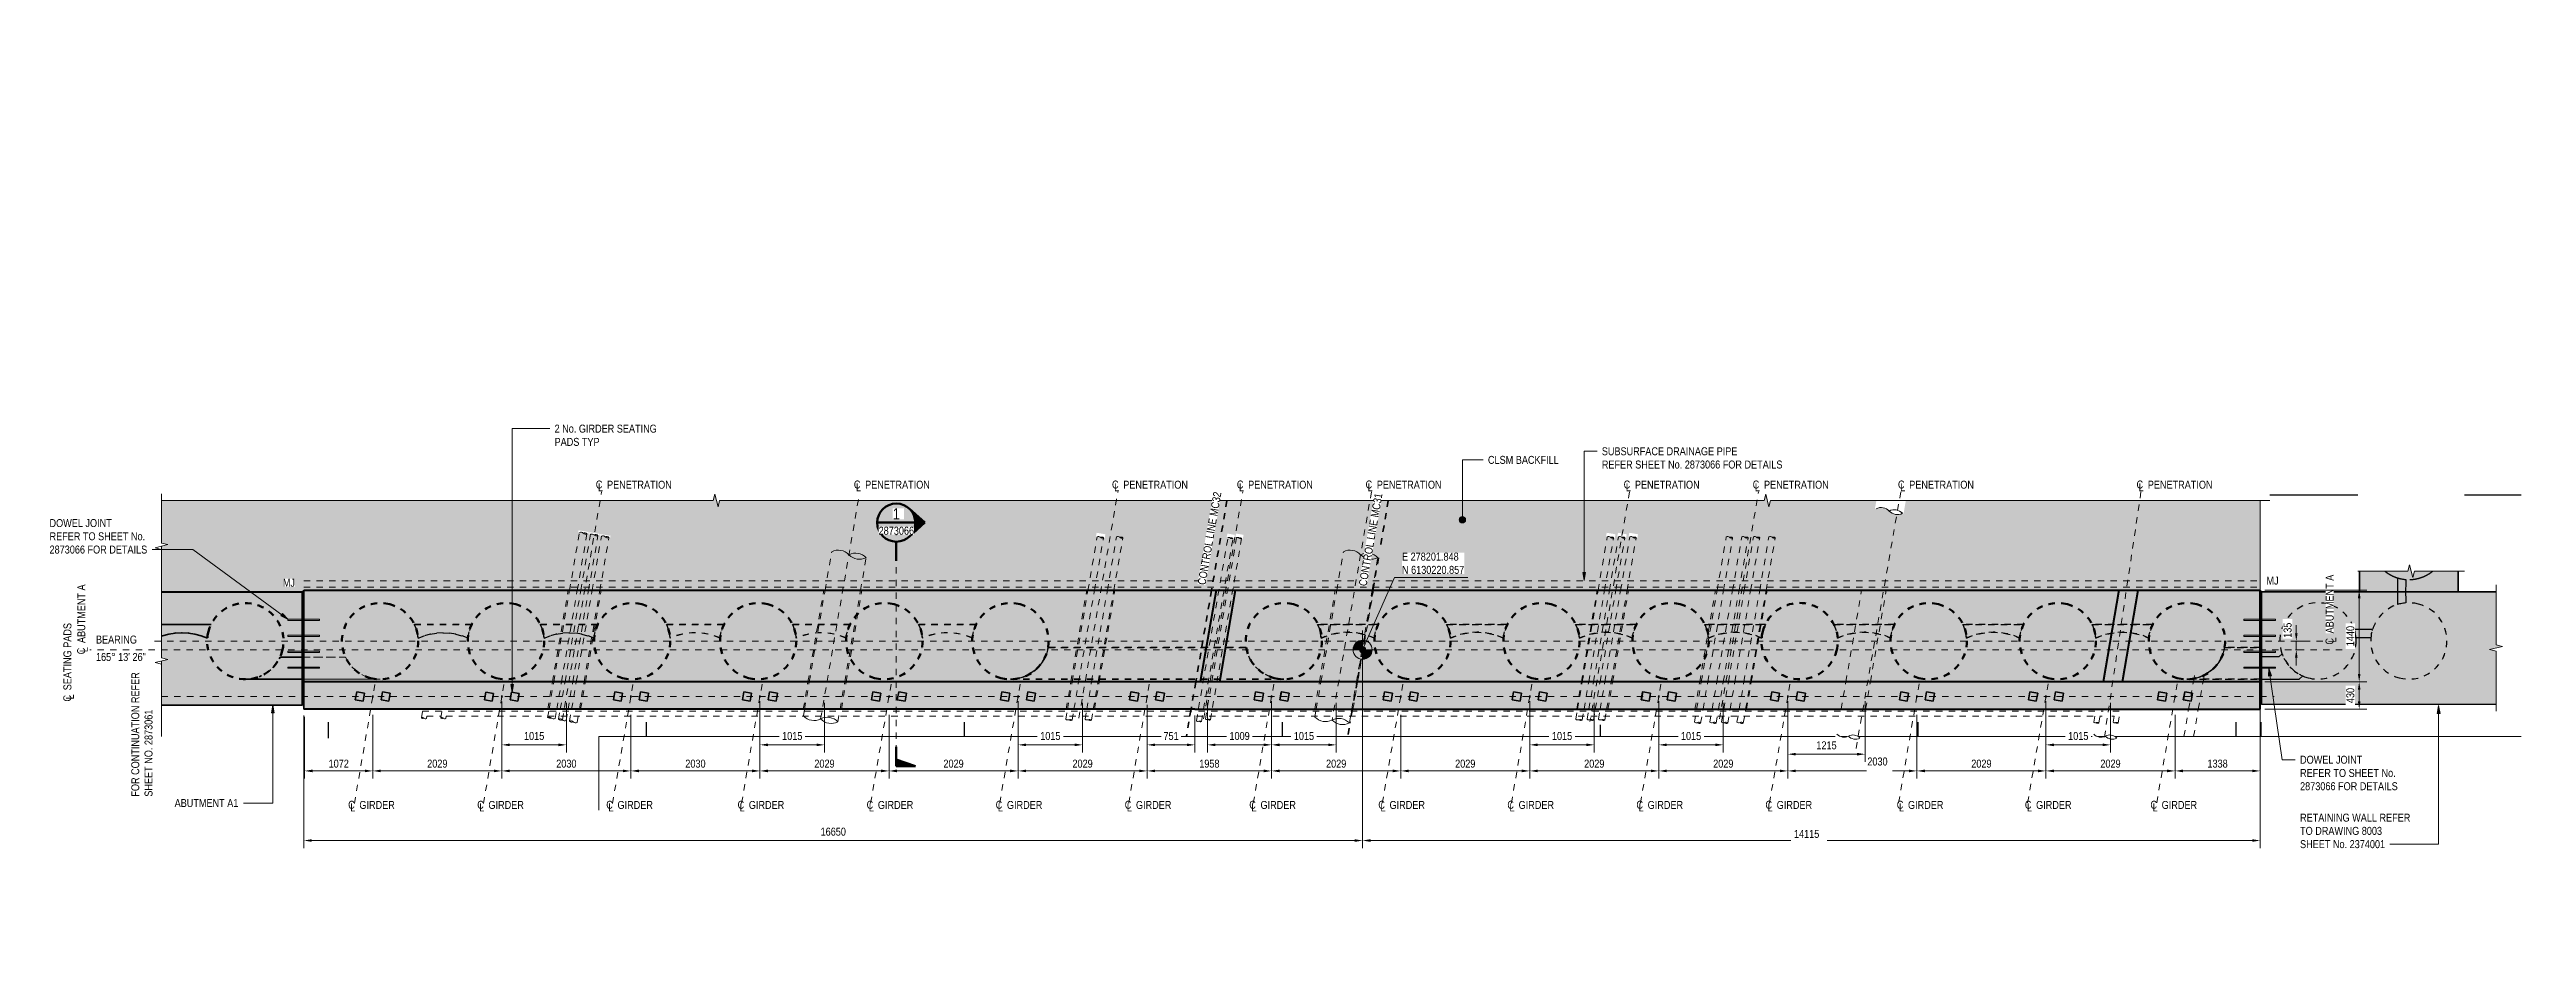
# Model space of a CAD drawing. Header units: metres. Extents: x 1108 to 1189, y -511 to 24.
# Drawn here: x 1108.35 to 1147.31, y -511.12 to -497.1 of the extents above.
import ezdxf

# ---------------------------------------------------------------- set-up
doc = ezdxf.new("R2010")
doc.units = ezdxf.units.M
for name, pattern in [('ControlLine', [0.02, 0.0125, -0.0025, 0.0025, -0.0025]), ('Dot_Section Line', [0.02, 0, -0.02]), ('Hidden', [0.004, 0.003, -0.001]), ('JacobsCenter', [0.015, 0.009, -0.0015, 0.003, -0.0015]), ('JacobsDash_2_', [0.0045, 0.003, -0.0015]), ('JacobsDoubleCenter', [0.0255, 0.015, -0.0015, 0.003, -0.0015, 0.003, -0.0015]), ('JacobsGridLine', [0.0145, 0.01, -0.001, 0.0025, -0.001])]:
    doc.linetypes.add(name, pattern=pattern)
doc.layers.get('Defpoints').update_dxf_attribs({"color": 41})
for name, color, linetype, lineweight in [('A-ANNO-DIMS', 7, 'Continuous', 9), ('A-ANNO-NOTE', 7, 'Continuous', 9), ('A-DETL', 7, 'Continuous', 13), ('A-DETL-GENF', 7, 'Continuous', 9), ('A-GENM', 7, 'Continuous', 35), ('G-ANNO-DIMS', 7, 'Continuous', 9), ('G-ANNO-SYMB', 7, 'Continuous', 9), ('G-ANNO-TEXT', 7, 'Continuous', 9), ('S-BEAM', 7, 'Continuous', 50), ('S-FNDN', 7, 'Continuous', 50), ('S-FNDN-HDLN', 7, 'JacobsDash_2_', 18), ('S-GRID', 7, 'Continuous', 9)]:
    doc.layers.add(name, color=color, linetype=linetype, lineweight=lineweight)
doc.styles.add('Arial Narrow', font='ARIALN.TTF', dxfattribs={"height": 0.175})
doc.styles.add('Arial Narrow_1', font='ARIALN.TTF', dxfattribs={"height": 0.125})
doc.styles.add('Arial Narrow_2', font='ARIALN.TTF', dxfattribs={"height": 0.0025})
doc.dimstyles.new('Dimension_Standard_O__mm_', dxfattribs={"dimscale": 0.3048, "dimtxt": 0.127929, "dimasz": 0.410105, "dimexe": 0.393701, "dimexo": 0.246063, "dimgap": 0.246063, "dimtad": 1, "dimdec": 0, "dimlfac": 1000, "dimzin": 0, "dimdsep": 46, "dimtxsty": 'Arial Narrow_1', "dimsah": 1, "dimcen": 0.09, "dimaunit": 1, "dimadec": 4, "dimazin": 0, "dimtfac": 1, "dimtdec": 4, "dimtix": 1, "dimtmove": 2, "dimatfit": 3, "dimfxl": 1, "dimtvp": 1, "dimtfill": 1, "dimtolj": 1, "dimtzin": 0, "dimlwd": 18, "dimlwe": 18, "dimarcsym": 2})
doc.dimstyles.new('Dimension_Standard_O__mm__1', dxfattribs={"dimscale": 0.3048, "dimtxt": 0.127929, "dimasz": 0.410105, "dimexe": 0.393701, "dimexo": 0.246063, "dimgap": 0.246063, "dimtad": 1, "dimdec": 0, "dimlfac": 1000, "dimzin": 0, "dimdsep": 46, "dimtxsty": 'Arial Narrow_1', "dimsah": 1, "dimcen": 0.09, "dimaunit": 1, "dimadec": 4, "dimazin": 0, "dimtfac": 1, "dimtdec": 4, "dimtix": 1, "dimtmove": 0, "dimatfit": 3, "dimfxl": 1, "dimtvp": 1, "dimtfill": 1, "dimtolj": 1, "dimtzin": 0, "dimlwd": 18, "dimlwe": 18, "dimarcsym": 2})
doc.dimstyles.new('Dimension_Standard_T__mm_', dxfattribs={"dimscale": 0.3048, "dimtxt": 0.127929, "dimasz": 0.410105, "dimexe": 0.393701, "dimexo": 0.246063, "dimgap": 0.164042, "dimtad": 1, "dimdec": 0, "dimlfac": 1000, "dimzin": 0, "dimdsep": 46, "dimtxsty": 'Arial Narrow_1', "dimsah": 1, "dimcen": 0.09, "dimaunit": 1, "dimadec": 4, "dimazin": 0, "dimtfac": 1, "dimtdec": 4, "dimtix": 1, "dimtmove": 0, "dimatfit": 3, "dimfxl": 1, "dimtvp": 1, "dimtolj": 1, "dimtzin": 0, "dimlwd": 18, "dimlwe": 18, "dimarcsym": 2})
doc.dimstyles.new('Dimension_Standard_T__mm__1', dxfattribs={"dimscale": 0.3048, "dimtxt": 0.127929, "dimasz": 0.410105, "dimexe": 0.393701, "dimexo": 0.246063, "dimgap": 0.164042, "dimtad": 1, "dimdec": 0, "dimlfac": 1000, "dimzin": 0, "dimdsep": 46, "dimtxsty": 'Arial Narrow_1', "dimsah": 1, "dimcen": 0.09, "dimaunit": 1, "dimadec": 4, "dimazin": 0, "dimtfac": 1, "dimtdec": 4, "dimtix": 1, "dimtmove": 2, "dimatfit": 3, "dimfxl": 1, "dimtvp": 1, "dimtolj": 1, "dimtzin": 0, "dimlwd": 18, "dimlwe": 18, "dimarcsym": 2})
pattern_1 = [(0, (937.04, -1733.145), (0.15875, 0.15875), [0.15875, -0.15875])]

msp = doc.modelspace()

# ---------------------------------------------------------------- texts
at = {"layer": 'G-ANNO-TEXT', "insert": (1108.3534, -504.4879), "char_height": 0.125, "attachment_point": 1, "style": 'Arial Narrow_1', "bg_fill": 3, "box_fill_scale": 1, "bg_fill_color": 256, "bg_fill_true_color": 13158600, "bg_fill_transparency": 0}
msp.add_mtext('DOWEL JOINT', dxfattribs=at)

# ---------------------------------------------------------------- blocks, each defined once
blk = doc.blocks.new('T2DPAA-T2D-PWA-RW-M2D-000002_ControlLinesMinor_rvt-1-DRG-2873062 - ABUTMENT A CONCRETE PLAN')
at = {"layer": 'A-DETL', "color": 150, "linetype": 'ControlLine', "lineweight": 35, "true_color": 0x0080ff}
for p, q in [((1126.87, -504.196), (1126.627, -505.608)), ((1129.407, -504.196), (1129.277, -504.951)), ((1129.252, -505.097), (1129.164, -505.608)), ((1126.305, -507.478), (1126.231, -507.908)), ((1128.842, -507.478), (1128.804, -507.697)), ((1128.79, -507.778), (1128.768, -507.908))]:
    blk.add_line(p, q, dxfattribs=at)
at = {"layer": 'A-DETL', "color": 150, "linetype": 'ControlLine', "lineweight": 35, "true_color": 0x3290ee}
for p, q in [((1126.627, -505.608), (1126.379, -507.048)), ((1129.164, -505.608), (1129.072, -506.145)), ((1129.044, -506.306), (1128.916, -507.048))]:
    blk.add_line(p, q, dxfattribs=at)
at = {"layer": 'A-DETL', "color": 153, "linetype": 'ControlLine', "lineweight": 35, "true_color": 0x3993eb}
for p, q in [((1126.379, -507.048), (1126.305, -507.478)), ((1128.916, -507.048), (1128.842, -507.478))]:
    blk.add_line(p, q, dxfattribs=at)
blk = doc.blocks.new('Foundations-Piles - Px-1200-66435322-DRG-2873062 - ABUTMENT A CONCRETE PLAN')
at = {"layer": 'A-GENM', "color": 253, "linetype": 'Hidden', "lineweight": 25, "true_color": 0xb4b4b3}
for start, end in [(49.0909, 53.6335), (40.9091, 49.0909), (32.7273, 40.9091), (24.5455, 32.7273), (16.3636, 24.5455), (0, 16.3636), (351.8182, 0), (335.7666, 343.6364), (343.6364, 351.8182)]:
    blk.add_arc((0, 0), 0.6, start, end, dxfattribs=at)
blk = doc.blocks.new('Foundations-Piles - Px-1200-66435323-DRG-2873062 - ABUTMENT A CONCRETE PLAN')
at = {"layer": 'A-GENM', "color": 253, "linetype": 'Hidden', "lineweight": 25, "true_color": 0xb4b4b3}
for start, end in [(0, 180), (180, 0)]:
    blk.add_arc((0, 0), 0.6, start, end, dxfattribs=at)
blk = doc.blocks.new('Foundations-Piles - Px-1200-66435333-DRG-2873062 - ABUTMENT A CONCRETE PLAN')
at = {"layer": 'A-GENM', "color": 253, "linetype": 'Hidden', "lineweight": 25, "true_color": 0xb4b4b3}
for start, end in [(106.3636, 180), (98.1818, 106.3636), (0, 98.1818), (180, 0)]:
    blk.add_arc((0, 0), 0.6, start, end, dxfattribs=at)
blk = doc.blocks.new('Shotcrete Adaptive v1 - 1200 Dia Pile _ 1_5653 Spacing-66571875-DRG-2873062 - ABUTMENT A CONCRETE PLAN')
at = {"layer": 'A-GENM', "color": 253, "lineweight": 25, "true_color": 0xb4b4b3}
for p, q in [((-0.008, 0.18), (-0.21, 0.18)), ((0.21, 0.18), (-0.008, 0.18))]:
    blk.add_line(p, q, dxfattribs=at)
for centre, radius, start, end in [((-0.783, 0), 0.6, 10.2222, 17.4576), ((-0.783, 0), 0.6, 4.232, 8.2114), ((0, -2.92), 2.97, 90.148, 93.5574), ((0, -2.92), 2.97, 86.4426, 90.148), ((0.783, 0), 0.6, 174.3797, 175.768), ((0.783, 0), 0.6, 166.7131, 171.8364), ((0.783, 0), 0.6, 162.5424, 164.1232)]:
    blk.add_arc(centre, radius, start, end, dxfattribs=at)
blk = doc.blocks.new('Shotcrete Adaptive v1 - 1200 Dia Pile _ 1_4289 Spacing-66571881-DRG-2873062 - ABUTMENT A CONCRETE PLAN')
at = {"layer": 'A-GENM', "color": 253, "lineweight": 25, "true_color": 0xb4b4b3}
blk.add_line((0.142, 0.18), (-0.142, 0.18), dxfattribs=at)
for centre, radius, start, end in [((-0.714, 0), 0.6, 10.2887, 17.4576), ((-0.714, 0), 0.6, 4.5618, 8.2552), ((0, -2.92), 2.97, 87.7548, 92.2452), ((0.714, 0), 0.6, 174.2409, 175.4382), ((0.714, 0), 0.6, 166.6276, 171.8721), ((0.714, 0), 0.6, 162.5424, 164.1427)]:
    blk.add_arc(centre, radius, start, end, dxfattribs=at)
blk = doc.blocks.new('CappingBeam_RS39B_CB01A - CappingBeam_RS39B_CB01A-57939457-DRG-2873062 - ABUTMENT A CONCRETE PLAN')
at = {"layer": 'A-GENM', "lineweight": 25, "true_color": 0xf0f0e3, "transparency": 33554458}
h = blk.add_hatch(color=7, dxfattribs=at)
h.paths.add_polyline_path([(99.077, 34.742), (98.135, 38.311), (97.323, 38.096), (97.324, 37.993), (97.225, 38.174), (97.226, 38.071), (96.419, 37.858), (97.361, 34.29), (99.077, 34.742)])
h.paths.add_polyline_path([(98.314, 34.541), (98.314, 34.541), (98.277, 34.684)])
h = blk.add_hatch(color=7, dxfattribs=at)
h.paths.add_polyline_path([(96.94, 35.882), (96.571, 37.282), (96.258, 37.199), (96.433, 36.534), (96.536, 36.536), (96.356, 36.436), (96.459, 36.437), (96.627, 35.8), (96.94, 35.882)])
h.paths.add_polyline_path([(96.967, 35.783), (96.94, 35.882), (96.627, 35.8), (96.653, 35.7), (96.967, 35.783)])
at = {"layer": 'A-GENM', "color": 253, "lineweight": 25, "true_color": 0xb4b4b3}
for p, q in [((96.258, 37.199), (96.571, 37.282)), ((96.967, 35.783), (96.653, 35.7))]:
    blk.add_line(p, q, dxfattribs=at)
at = {"layer": 'A-GENM', "color": 253, "lineweight": 25, "true_color": 0xaeaeae}
for p, q in [((96.571, 37.282), (96.258, 37.199)), ((96.653, 35.7), (96.967, 35.783))]:
    blk.add_line(p, q, dxfattribs=at)
at = {"layer": 'A-GENM', "color": 253, "lineweight": 25, "true_color": 0xb4b4b3, "flags": 128}
blk.add_lwpolyline([(99.077, 34.742), (98.886, 34.692), (98.696, 34.642), (98.505, 34.592), (98.314, 34.541), (98.124, 34.491), (97.933, 34.441), (97.742, 34.39), (97.551, 34.34), (97.361, 34.29)], dxfattribs=at)
at = {"layer": 'A-GENM', "color": 253, "lineweight": 25, "true_color": 0xaeaeae, "flags": 128}
blk.add_lwpolyline([(97.361, 34.29), (97.551, 34.34), (97.742, 34.39), (97.933, 34.441), (98.124, 34.491), (98.314, 34.541), (98.505, 34.592), (98.696, 34.642), (98.886, 34.692), (99.077, 34.742)], dxfattribs=at)
at = {"layer": 'A-GENM', "color": 253, "lineweight": 25, "true_color": 0xb4b4b3}
for points, knots in [([(98.135, 38.311), (98.169, 38.183), (98.343, 37.525), (98.657, 36.335), (98.937, 35.273), (99.077, 34.742)], [0.8133227, 0.8133227, 0.8133227, 0.8133227, 0.8333333, 0.9166667, 1, 1, 1, 1]), ([(96.571, 37.282), (96.554, 37.346), (96.504, 37.538), (96.453, 37.73), (96.419, 37.858)], [0.15654188, 0.15654188, 0.15654188, 0.15654188, 0.16666667, 0.18669771, 0.18669771, 0.18669771, 0.18669771])]:
    blk.add_open_spline(points, degree=3, knots=knots, dxfattribs=at)
at = {"layer": 'A-GENM', "color": 253, "lineweight": 25, "true_color": 0xaeaeae}
for points, knots in [([(98.135, 38.311), (98.169, 38.183), (98.343, 37.525), (98.657, 36.335), (98.937, 35.273), (99.077, 34.742)], [0.8133227, 0.8133227, 0.8133227, 0.8133227, 0.8333333, 0.9166667, 1, 1, 1, 1]), ([(96.419, 37.858), (96.453, 37.73), (96.627, 37.072), (96.94, 35.882), (97.221, 34.821), (97.361, 34.29)], [0.8133023, 0.8133023, 0.8133023, 0.8133023, 0.8333333, 0.9166667, 1, 1, 1, 1])]:
    blk.add_open_spline(points, degree=3, knots=knots, dxfattribs=at)
at = {"layer": 'A-GENM', "color": 9, "lineweight": 25, "true_color": 0xbabab7}
for points in [[(96.94, 35.882), (96.817, 36.349), (96.694, 36.815), (96.571, 37.282)], [(96.571, 37.282), (96.637, 37.032), (96.703, 36.782), (96.769, 36.532)], [(96.769, 36.532), (96.835, 36.283), (96.901, 36.033), (96.967, 35.783)], [(96.967, 35.783), (96.958, 35.816), (96.949, 35.849), (96.94, 35.882)]]:
    blk.add_open_spline(points, degree=3, dxfattribs=at)
at = {"layer": 'A-GENM', "color": 253, "lineweight": 25, "true_color": 0xaeaeae}
blk.add_open_spline([(96.571, 37.282), (96.637, 37.032), (96.769, 36.532), (96.901, 36.033), (96.967, 35.783)], degree=3, dxfattribs=at)
at = {"layer": 'A-GENM', "color": 253, "lineweight": 25, "true_color": 0xb4b4b3}
blk.add_open_spline([(97.361, 34.29), (97.229, 34.787), (97.098, 35.285), (96.967, 35.783)], degree=3, dxfattribs=at)
blk = doc.blocks.new('Top of Pavement - RL A - Top of Pavement - RL A-68818558-DRG-2873062 - ABUTMENT A CONCRETE PLAN')
at = {"layer": 'A-GENM', "color": 253, "lineweight": 25, "true_color": 0xa3a3a3}
for points, knots in [([(95.074, 36.99), (95.064, 37.025), (95.027, 37.166), (94.962, 37.412), (94.896, 37.664), (94.857, 37.81), (94.847, 37.851)], [-0.357572356, -0.357572356, -0.357572356, -0.357572356, -0.356818182, -0.354545455, -0.352272727, -0.351402687, -0.351402687, -0.351402687, -0.351402687]), ([(95.855, 34.029), (95.836, 34.1), (95.762, 34.382), (95.644, 34.829), (95.545, 35.206), (95.501, 35.37)], [-0.378795327, -0.378795327, -0.378795327, -0.378795327, -0.377272727, -0.372727273, -0.369181835, -0.369181835, -0.369181835, -0.369181835])]:
    blk.add_open_spline(points, degree=3, knots=knots, dxfattribs=at)
for points in [[(97.878, 26.364), (97.877, 26.366), (97.877, 26.368), (97.876, 26.37)], [(102.094, 10.383), (102.094, 10.386), (102.093, 10.388), (102.093, 10.39)]]:
    blk.add_open_spline(points, degree=3, dxfattribs=at)
blk = doc.blocks.new('T2DPAA-T2D-C3S-RS-M3D-100334_rvt-1-DRG-2873062 - ABUTMENT A CONCRETE PLAN')
at = {"layer": 'A-ANNO-NOTE', "color": 253, "lineweight": 25, "true_color": 0xa3a3a3}
for p, q in [((1112.742, -507.933), (1112.742, -507.683)), ((1112.742, -507.933), (1112.742, -507.683)), ((1117.742, -507.908), (1117.742, -507.683)), ((1117.742, -507.908), (1117.742, -507.683)), ((1122.742, -507.908), (1122.742, -507.682)), ((1122.742, -507.908), (1122.742, -507.682)), ((1127.742, -507.908), (1127.742, -507.682)), ((1127.742, -507.908), (1127.742, -507.682)), ((1132.742, -507.908), (1132.742, -507.724)), ((1132.742, -507.908), (1132.742, -507.724)), ((1137.742, -507.908), (1137.742, -507.681)), ((1137.742, -507.908), (1137.742, -507.681)), ((1142.742, -507.908), (1142.742, -507.68)), ((1142.742, -507.908), (1142.742, -507.68)), ((1143.136, -507.908), (1143.136, -507.68)), ((1143.136, -507.908), (1143.136, -507.68))]:
    blk.add_line(p, q, dxfattribs=at)
at = {"layer": 'A-GENM', "color": 253, "lineweight": 25, "true_color": 0xb4b4b3}
for p, q in [((1143.41, -506.656), (1143.136, -506.656)), ((1143.136, -506.656), (1143.136, -506.814)), ((1143.462, -506.608), (1143.41, -506.656)), ((1143.136, -506.814), (1143.136, -507.006)), ((1143.136, -507.006), (1143.733, -507.006)), ((1143.733, -507.006), (1143.787, -506.956))]:
    blk.add_line(p, q, dxfattribs=at)
for start, end in [(199.7201, 203.3178), (206.8038, 211.4637), (214.8005, 219.7576), (222.7967, 228.5994), (230.7923, 238.7876), (240.5344, 246.509)]:
    blk.add_arc((1144.027, -506.405), 0.6, start, end, dxfattribs=at)
at = {"layer": 'A-GENM', "color": 253, "lineweight": 25, "true_color": 0xa3a3a3}
for name, p, rotation in [('Top of Pavement - RL A - Top of Pavement - RL A-68818558-DRG-2873062 - ABUTMENT A CONCRETE PLAN', (1134.812, -402.744), 255.223888888889), ('CappingBeam_RS39B_CB01A - CappingBeam_RS39B_CB01A-57939457-DRG-2873062 - ABUTMENT A CONCRETE PLAN', (1134.812, -402.744), 255.223888888889), ('Foundations-Piles - Px-1200-66435322-DRG-2873062 - ABUTMENT A CONCRETE PLAN', (1145.455, -504.84), 255.223888888889), ('Shotcrete Adaptive v1 - 1200 Dia Pile _ 1_5653 Spacing-66571875-DRG-2873062 - ABUTMENT A CONCRETE PLAN', (1145.455, -505.623), 90.00509118830401), ('Foundations-Piles - Px-1200-66435333-DRG-2873062 - ABUTMENT A CONCRETE PLAN', (1144.027, -506.405), 255.223888888889), ('Foundations-Piles - Px-1200-66435323-DRG-2873062 - ABUTMENT A CONCRETE PLAN', (1145.456, -506.405), 255.223888888889), ('Shotcrete Adaptive v1 - 1200 Dia Pile _ 1_4289 Spacing-66571881-DRG-2873062 - ABUTMENT A CONCRETE PLAN', (1144.741, -506.405), 0.005091211967431674)]:
    blk.add_blockref(name, p, dxfattribs=dict(at, rotation=rotation))
blk = doc.blocks.new('01_SFO_FRP_Pile_CastInPlace_CS_BR08 - CAST-IN-PLACE PILE - 1200-8660960-DRG-2873062 - ABUTMENT A CONCRETE PLAN')
at = {"layer": 'S-FNDN', "color": 253, "linetype": 'JacobsDash_2_', "true_color": 0xa6a6a6}
for start, end in [(90, 270), (270, 90)]:
    blk.add_arc((0, 0), 0.6, start, end, dxfattribs=at)
blk = doc.blocks.new('01_SFO_FRP_Pile_CastInPlace_CS_BR08 - CAST-IN-PLACE PILE - 1200-8660993-DRG-2873062 - ABUTMENT A CONCRETE PLAN')
at = {"layer": 'S-FNDN', "color": 253, "linetype": 'JacobsDash_2_', "true_color": 0xa6a6a6}
for start, end in [(90, 270), (270, 90)]:
    blk.add_arc((0, 0), 0.6, start, end, dxfattribs=at)
blk = doc.blocks.new('01_SFO_FRP_Pile_CastInPlace_CS_BR08 - CAST-IN-PLACE PILE - 1200-8661090-DRG-2873062 - ABUTMENT A CONCRETE PLAN')
at = {"layer": 'S-FNDN', "color": 253, "linetype": 'JacobsDash_2_', "true_color": 0xa6a6a6}
for start, end in [(90, 270), (270, 90)]:
    blk.add_arc((0, 0), 0.6, start, end, dxfattribs=at)
blk = doc.blocks.new('01_SFO_FRP_Pile_CastInPlace_CS_BR08 - CAST-IN-PLACE PILE - 1200-8660909-DRG-2873062 - ABUTMENT A CONCRETE PLAN')
at = {"layer": 'S-FNDN', "color": 253, "linetype": 'JacobsDash_2_', "true_color": 0xa6a6a6}
for start, end in [(90, 270), (270, 90)]:
    blk.add_arc((0, 0), 0.6, start, end, dxfattribs=at)
blk = doc.blocks.new('01_SFO_FRP_Pile_CastInPlace_CS_BR08 - CAST-IN-PLACE PILE - 1200-8660884-DRG-2873062 - ABUTMENT A CONCRETE PLAN')
at = {"layer": 'S-FNDN', "color": 253, "linetype": 'JacobsDash_2_', "true_color": 0xa6a6a6}
for start, end in [(90, 270), (270, 90)]:
    blk.add_arc((0, 0), 0.6, start, end, dxfattribs=at)
blk = doc.blocks.new('01_SFO_FRP_Pile_CastInPlace_CS_BR08 - CAST-IN-PLACE PILE - 1200-8661059-DRG-2873062 - ABUTMENT A CONCRETE PLAN')
at = {"layer": 'S-FNDN', "color": 253, "linetype": 'JacobsDash_2_', "true_color": 0xa6a6a6}
for start, end in [(90, 270), (270, 90)]:
    blk.add_arc((0, 0), 0.6, start, end, dxfattribs=at)
blk = doc.blocks.new('01_SFO_FRP_Pile_CastInPlace_CS_BR08 - CAST-IN-PLACE PILE - 1200-8661047-DRG-2873062 - ABUTMENT A CONCRETE PLAN')
at = {"layer": 'S-FNDN', "color": 253, "linetype": 'JacobsDash_2_', "true_color": 0xa6a6a6}
for start, end in [(90, 270), (270, 90)]:
    blk.add_arc((0, 0), 0.6, start, end, dxfattribs=at)
blk = doc.blocks.new('01_SFO_FRP_Pile_CastInPlace_CS_BR08 - CAST-IN-PLACE PILE - 1200-8661025-DRG-2873062 - ABUTMENT A CONCRETE PLAN')
at = {"layer": 'S-FNDN', "color": 253, "linetype": 'JacobsDash_2_', "true_color": 0xa6a6a6}
for start, end in [(90, 270), (270, 90)]:
    blk.add_arc((0, 0), 0.6, start, end, dxfattribs=at)
blk = doc.blocks.new('05_SFO_BPE_Twin_Pedestal_Sq125_CS_BR13-1 - 525 Wide Pedestal _125L x 125W x20H_-6305965-DRG-2873062 - ABUTMENT A CONCRETE PLAN')
at = {"layer": 'S-FNDN', "color": 250, "lineweight": 35, "true_color": 0x393939}
for p, q in [((1141.525, -507.206), (1141.504, -507.329)), ((1141.504, -507.329), (1141.525, -507.206)), ((1141.504, -507.329), (1141.627, -507.35)), ((1141.627, -507.35), (1141.504, -507.329)), ((1141.504, -507.329), (1141.504, -507.329)), ((1141.648, -507.227), (1141.525, -507.206)), ((1141.525, -507.206), (1141.525, -507.206)), ((1141.627, -507.35), (1141.648, -507.227)), ((1141.627, -507.35), (1141.627, -507.35)), ((1141.909, -507.329), (1141.931, -507.206)), ((1142.033, -507.35), (1141.909, -507.329)), ((1141.909, -507.329), (1141.91, -507.329)), ((1141.931, -507.206), (1141.91, -507.329)), ((1141.91, -507.329), (1142.033, -507.35)), ((1142.054, -507.227), (1141.931, -507.206)), ((1141.931, -507.206), (1141.931, -507.206)), ((1142.033, -507.35), (1142.054, -507.227)), ((1142.033, -507.35), (1142.033, -507.35))]:
    blk.add_line(p, q, dxfattribs=at)
at = {"layer": 'S-FNDN-HDLN', "color": 250, "lineweight": 35, "true_color": 0x393939}
for p, q in [((1141.769, -507.276), (1141.779, -507.278)), ((1141.779, -507.278), (1141.776, -507.293)), ((1141.777, -507.287), (1141.779, -507.278)), ((1141.779, -507.278), (1141.781, -507.263)), ((1141.788, -507.28), (1141.779, -507.278))]:
    blk.add_line(p, q, dxfattribs=at)
blk = doc.blocks.new('05_SFO_BPE_Twin_Pedestal_Sq125_CS_BR13-1 - 525 Wide Pedestal _125L x 125W x20H_-5992202-DRG-2873062 - ABUTMENT A CONCRETE PLAN')
at = {"layer": 'S-FNDN-HDLN', "color": 250, "lineweight": 35, "true_color": 0x393939}
for p, q in [((1113.428, -507.276), (1113.438, -507.278)), ((1113.438, -507.278), (1113.435, -507.293)), ((1113.438, -507.278), (1113.44, -507.263)), ((1113.439, -507.269), (1113.438, -507.278)), ((1113.447, -507.28), (1113.438, -507.278))]:
    blk.add_line(p, q, dxfattribs=at)
blk = doc.blocks.new('05_SFO_BPE_Twin_Pedestal_Sq125_CS_BR13-1 - 525 Wide Pedestal _125L x 125W x20H_-V1-DRG-2873062 - ABUTMENT A CONCRETE PLAN')
at = {"layer": 'S-FNDN', "color": 250, "lineweight": 35, "true_color": 0x393939}
for p, q in [((1121.301, -507.206), (1121.28, -507.329)), ((1121.28, -507.329), (1121.403, -507.35)), ((1121.424, -507.227), (1121.301, -507.206)), ((1121.301, -507.206), (1121.424, -507.227)), ((1121.301, -507.206), (1121.301, -507.206)), ((1121.403, -507.35), (1121.424, -507.227)), ((1121.424, -507.227), (1121.403, -507.35)), ((1121.403, -507.35), (1121.403, -507.35)), ((1121.424, -507.227), (1121.424, -507.227)), ((1121.707, -507.206), (1121.685, -507.329)), ((1121.685, -507.329), (1121.809, -507.35)), ((1121.83, -507.227), (1121.707, -507.206)), ((1121.707, -507.206), (1121.83, -507.227)), ((1121.707, -507.206), (1121.707, -507.206)), ((1121.809, -507.35), (1121.83, -507.227)), ((1121.83, -507.227), (1121.809, -507.35)), ((1121.809, -507.35), (1121.809, -507.35)), ((1121.83, -507.227), (1121.83, -507.227))]:
    blk.add_line(p, q, dxfattribs=at)
at = {"layer": 'S-FNDN-HDLN', "color": 250, "lineweight": 35, "true_color": 0x393939}
for p, q in [((1121.545, -507.276), (1121.555, -507.278)), ((1121.555, -507.278), (1121.552, -507.293)), ((1121.553, -507.287), (1121.555, -507.278)), ((1121.555, -507.278), (1121.558, -507.263)), ((1121.565, -507.28), (1121.555, -507.278))]:
    blk.add_line(p, q, dxfattribs=at)
blk = doc.blocks.new('05_SFO_BPE_Twin_Pedestal_Sq125_CS_BR13-1 - 525 Wide Pedestal _125L x 125W x20H_-V2-DRG-2873062 - ABUTMENT A CONCRETE PLAN')
at = {"layer": 'S-FNDN', "color": 250, "lineweight": 35, "true_color": 0x393939}
for p, q in [((1123.33, -507.206), (1123.309, -507.329)), ((1123.309, -507.329), (1123.432, -507.35)), ((1123.453, -507.227), (1123.33, -507.206)), ((1123.331, -507.206), (1123.454, -507.227)), ((1123.331, -507.206), (1123.331, -507.206)), ((1123.432, -507.35), (1123.453, -507.227)), ((1123.433, -507.35), (1123.432, -507.35)), ((1123.454, -507.227), (1123.433, -507.35)), ((1123.454, -507.227), (1123.453, -507.227)), ((1123.736, -507.206), (1123.715, -507.329)), ((1123.715, -507.329), (1123.838, -507.35)), ((1123.859, -507.227), (1123.736, -507.206)), ((1123.736, -507.206), (1123.86, -507.227)), ((1123.736, -507.206), (1123.736, -507.206)), ((1123.838, -507.35), (1123.859, -507.227)), ((1123.86, -507.227), (1123.838, -507.35)), ((1123.838, -507.35), (1123.838, -507.35)), ((1123.86, -507.227), (1123.859, -507.227))]:
    blk.add_line(p, q, dxfattribs=at)
at = {"layer": 'S-FNDN-HDLN', "color": 250, "lineweight": 35, "true_color": 0x393939}
for p, q in [((1123.575, -507.276), (1123.585, -507.278)), ((1123.585, -507.278), (1123.582, -507.293)), ((1123.585, -507.278), (1123.587, -507.263)), ((1123.586, -507.269), (1123.585, -507.278)), ((1123.594, -507.28), (1123.585, -507.278))]:
    blk.add_line(p, q, dxfattribs=at)
blk = doc.blocks.new('05_SFO_BPE_Twin_Pedestal_Sq125_CS_BR13-1 - 525 Wide Pedestal _125L x 125W x20H_-V3-DRG-2873062 - ABUTMENT A CONCRETE PLAN')
at = {"layer": 'S-FNDN', "color": 250, "lineweight": 35, "true_color": 0x393939}
for p, q in [((1127.297, -507.329), (1127.318, -507.206)), ((1127.42, -507.35), (1127.297, -507.329)), ((1127.297, -507.329), (1127.298, -507.329)), ((1127.319, -507.206), (1127.298, -507.329)), ((1127.298, -507.329), (1127.421, -507.35)), ((1127.319, -507.206), (1127.318, -507.206)), ((1127.442, -507.227), (1127.319, -507.206)), ((1127.42, -507.35), (1127.421, -507.35)), ((1127.421, -507.35), (1127.442, -507.227)), ((1127.725, -507.206), (1127.703, -507.329)), ((1127.703, -507.329), (1127.724, -507.206)), ((1127.703, -507.329), (1127.827, -507.35)), ((1127.826, -507.35), (1127.703, -507.329)), ((1127.703, -507.329), (1127.703, -507.329)), ((1127.725, -507.206), (1127.724, -507.206)), ((1127.848, -507.227), (1127.725, -507.206)), ((1127.826, -507.35), (1127.826, -507.35)), ((1127.827, -507.35), (1127.848, -507.227))]:
    blk.add_line(p, q, dxfattribs=at)
at = {"layer": 'S-FNDN-HDLN', "color": 250, "lineweight": 35, "true_color": 0x393939}
for p, q in [((1127.562, -507.276), (1127.572, -507.278)), ((1127.572, -507.278), (1127.57, -507.293)), ((1127.572, -507.278), (1127.575, -507.263)), ((1127.574, -507.269), (1127.572, -507.278)), ((1127.582, -507.28), (1127.572, -507.278))]:
    blk.add_line(p, q, dxfattribs=at)
blk = doc.blocks.new('05_SFO_BPE_Twin_Pedestal_Sq125_CS_BR13-1 - 525 Wide Pedestal _125L x 125W x20H_-V4-DRG-2873062 - ABUTMENT A CONCRETE PLAN')
at = {"layer": 'S-FNDN', "color": 250, "lineweight": 35, "true_color": 0x393939}
for p, q in [((1115.212, -507.208), (1115.191, -507.331)), ((1115.191, -507.331), (1115.314, -507.353)), ((1115.335, -507.229), (1115.212, -507.208)), ((1115.212, -507.208), (1115.336, -507.229)), ((1115.212, -507.208), (1115.212, -507.208)), ((1115.314, -507.353), (1115.335, -507.229)), ((1115.336, -507.229), (1115.314, -507.353)), ((1115.314, -507.353), (1115.314, -507.353)), ((1115.336, -507.229), (1115.335, -507.229)), ((1115.618, -507.208), (1115.597, -507.331)), ((1115.597, -507.331), (1115.72, -507.353)), ((1115.741, -507.229), (1115.618, -507.208)), ((1115.618, -507.208), (1115.741, -507.229)), ((1115.618, -507.208), (1115.618, -507.208)), ((1115.72, -507.353), (1115.741, -507.229)), ((1115.741, -507.229), (1115.72, -507.353)), ((1115.72, -507.353), (1115.72, -507.353)), ((1115.741, -507.229), (1115.741, -507.229))]:
    blk.add_line(p, q, dxfattribs=at)
at = {"layer": 'S-FNDN-HDLN', "color": 250, "lineweight": 35, "true_color": 0x393939}
for p, q in [((1115.456, -507.279), (1115.466, -507.28)), ((1115.466, -507.28), (1115.464, -507.295)), ((1115.465, -507.29), (1115.466, -507.28)), ((1115.466, -507.28), (1115.469, -507.265)), ((1115.476, -507.282), (1115.466, -507.28))]:
    blk.add_line(p, q, dxfattribs=at)
blk = doc.blocks.new('05_SFO_BPE_Twin_Pedestal_Sq125_CS_BR13-1 - 525 Wide Pedestal _125L x 125W x20H_-V5-DRG-2873062 - ABUTMENT A CONCRETE PLAN')
at = {"layer": 'S-FNDN', "color": 250, "lineweight": 35, "true_color": 0x393939}
for p, q in [((1137.466, -507.206), (1137.445, -507.329)), ((1137.445, -507.329), (1137.466, -507.206)), ((1137.445, -507.329), (1137.568, -507.35)), ((1137.568, -507.35), (1137.445, -507.329)), ((1137.445, -507.329), (1137.445, -507.329)), ((1137.589, -507.227), (1137.466, -507.206)), ((1137.466, -507.206), (1137.466, -507.206)), ((1137.568, -507.35), (1137.589, -507.227)), ((1137.568, -507.35), (1137.568, -507.35)), ((1137.85, -507.329), (1137.872, -507.206)), ((1137.974, -507.35), (1137.85, -507.329)), ((1137.85, -507.329), (1137.851, -507.329)), ((1137.872, -507.206), (1137.851, -507.329)), ((1137.851, -507.329), (1137.974, -507.35)), ((1137.995, -507.227), (1137.872, -507.206)), ((1137.872, -507.206), (1137.872, -507.206)), ((1137.974, -507.35), (1137.995, -507.227)), ((1137.974, -507.35), (1137.974, -507.35))]:
    blk.add_line(p, q, dxfattribs=at)
at = {"layer": 'S-FNDN-HDLN', "color": 250, "lineweight": 35, "true_color": 0x393939}
for p, q in [((1137.71, -507.276), (1137.72, -507.278)), ((1137.72, -507.278), (1137.717, -507.293)), ((1137.718, -507.287), (1137.72, -507.278)), ((1137.72, -507.278), (1137.722, -507.263)), ((1137.73, -507.28), (1137.72, -507.278))]:
    blk.add_line(p, q, dxfattribs=at)
blk = doc.blocks.new('05_SFO_BPE_Twin_Pedestal_Sq125_CS_BR13-1 - 525 Wide Pedestal _125L x 125W x20H_-V6-DRG-2873062 - ABUTMENT A CONCRETE PLAN')
at = {"layer": 'S-FNDN-HDLN', "color": 250, "lineweight": 35, "true_color": 0x393939}
for p, q in [((1139.739, -507.276), (1139.749, -507.278)), ((1139.749, -507.278), (1139.747, -507.293)), ((1139.748, -507.287), (1139.749, -507.278)), ((1139.749, -507.278), (1139.752, -507.263)), ((1139.759, -507.28), (1139.749, -507.278))]:
    blk.add_line(p, q, dxfattribs=at)
blk = doc.blocks.new('05_SFO_BPE_Twin_Pedestal_Sq125_CS_BR13-1 - 525 Wide Pedestal _125L x 125W x20H_-V7-DRG-2873062 - ABUTMENT A CONCRETE PLAN')
at = {"layer": 'S-FNDN', "color": 250, "lineweight": 35, "true_color": 0x393939}
for p, q in [((1119.271, -507.206), (1119.25, -507.329)), ((1119.25, -507.329), (1119.373, -507.35)), ((1119.395, -507.227), (1119.271, -507.206)), ((1119.272, -507.206), (1119.395, -507.227)), ((1119.272, -507.206), (1119.272, -507.206)), ((1119.373, -507.35), (1119.395, -507.227)), ((1119.374, -507.35), (1119.373, -507.35)), ((1119.395, -507.227), (1119.374, -507.35)), ((1119.395, -507.227), (1119.395, -507.227)), ((1119.677, -507.206), (1119.656, -507.329)), ((1119.656, -507.329), (1119.779, -507.35)), ((1119.8, -507.227), (1119.677, -507.206)), ((1119.677, -507.206), (1119.678, -507.206)), ((1119.678, -507.206), (1119.801, -507.227)), ((1119.779, -507.35), (1119.8, -507.227)), ((1119.801, -507.227), (1119.779, -507.35)), ((1119.779, -507.35), (1119.779, -507.35)), ((1119.801, -507.227), (1119.8, -507.227))]:
    blk.add_line(p, q, dxfattribs=at)
at = {"layer": 'S-FNDN-HDLN', "color": 250, "lineweight": 35, "true_color": 0x393939}
for p, q in [((1119.516, -507.276), (1119.526, -507.278)), ((1119.526, -507.278), (1119.523, -507.293)), ((1119.526, -507.278), (1119.528, -507.263)), ((1119.527, -507.269), (1119.526, -507.278)), ((1119.535, -507.28), (1119.526, -507.278))]:
    blk.add_line(p, q, dxfattribs=at)
blk = doc.blocks.new('05_SFO_BPE_Twin_Pedestal_Sq125_CS_BR13-1 - 525 Wide Pedestal _125L x 125W x20H_-V8-DRG-2873062 - ABUTMENT A CONCRETE PLAN')
at = {"layer": 'S-FNDN', "color": 250, "lineweight": 35, "true_color": 0x393939}
for p, q in [((1131.356, -507.329), (1131.377, -507.206)), ((1131.479, -507.35), (1131.356, -507.329)), ((1131.356, -507.329), (1131.357, -507.329)), ((1131.378, -507.206), (1131.357, -507.329)), ((1131.357, -507.329), (1131.48, -507.35)), ((1131.378, -507.206), (1131.377, -507.206)), ((1131.501, -507.227), (1131.378, -507.206)), ((1131.479, -507.35), (1131.479, -507.35)), ((1131.48, -507.35), (1131.501, -507.227)), ((1131.784, -507.206), (1131.762, -507.329)), ((1131.762, -507.329), (1131.783, -507.206)), ((1131.762, -507.329), (1131.886, -507.35)), ((1131.885, -507.35), (1131.762, -507.329)), ((1131.762, -507.329), (1131.762, -507.329)), ((1131.784, -507.206), (1131.783, -507.206)), ((1131.907, -507.227), (1131.784, -507.206)), ((1131.885, -507.35), (1131.885, -507.35)), ((1131.886, -507.35), (1131.907, -507.227))]:
    blk.add_line(p, q, dxfattribs=at)
at = {"layer": 'S-FNDN-HDLN', "color": 250, "lineweight": 35, "true_color": 0x393939}
for p, q in [((1131.621, -507.276), (1131.631, -507.278)), ((1131.631, -507.278), (1131.629, -507.293)), ((1131.631, -507.278), (1131.634, -507.263)), ((1131.633, -507.269), (1131.631, -507.278)), ((1131.641, -507.28), (1131.631, -507.278))]:
    blk.add_line(p, q, dxfattribs=at)
blk = doc.blocks.new('01_SFO_FRP_Pile_CastInPlace_CS_BR08 - CAST-IN-PLACE PILE - 1200-8661114-DRG-2873062 - ABUTMENT A CONCRETE PLAN')
at = {"layer": 'S-FNDN', "color": 253, "linetype": 'JacobsDash_2_', "true_color": 0x9e9e9e}
for start, end in [(90, 270), (270, 90)]:
    blk.add_arc((0, 0), 0.6, start, end, dxfattribs=at)
blk = doc.blocks.new('03_SFR_ACS_Abutment_BR08_Retaining wall CS - ABUTMENT SOUTH WEST_B08-7985321-DRG-2873062 - ABUTMENT A CONCRETE PLAN')
at = {"layer": 'S-BEAM', "color": 252, "lineweight": 40, "true_color": 0x888888}
for p, q in [((1112.333, -505.638), (1110.115, -505.637)), ((1112.332, -505.638), (1112.331, -507.413)), ((1112.332, -507.413), (1112.333, -505.638)), ((1112.333, -505.638), (1112.332, -505.638)), ((1110.115, -507.412), (1112.332, -507.413)), ((1112.331, -507.413), (1112.332, -507.413))]:
    blk.add_line(p, q, dxfattribs=at)
blk = doc.blocks.new('20_SFR_WSC_ShotcreteWall_ArchFlatBack_Datum - ArchWall_PileSize_1200-8657810-DRG-2873062 - ABUTMENT A CONCRETE PLAN')
at = {"layer": 'A-GENM', "color": 252, "true_color": 0x888888}
for p, q in [((0.696, -0.686), (0.691, -0.685)), ((0.798, -0.713), (0.789, -0.711)), ((0.902, -0.729), (0.89, -0.727)), ((1.006, -0.733), (0.994, -0.733)), ((1.11, -0.727), (1.098, -0.729)), ((1.211, -0.711), (1.202, -0.713)), ((1.309, -0.685), (1.304, -0.686)), ((0.54, -0.862), (0.539, -0.863)), ((1.319, -0.863), (0.539, -0.863))]:
    blk.add_line(p, q, dxfattribs=at)
at = {"layer": 'A-GENM', "color": 252, "true_color": 0x888888, "flags": 128}
for points in [[(0.598, -0.649), (0.695, -0.686), (0.795, -0.712), (0.897, -0.728), (1, -0.733), (1.103, -0.728), (1.205, -0.712), (1.305, -0.686), (1.319, -0.681)], [(0.568, -0.793), (0.568, -0.794), (0.567, -0.796)]]:
    blk.add_lwpolyline(points, dxfattribs=at)
blk = doc.blocks.new('20_SFR_WSC_ShotcreteWall_Flat_Datum - FlatWall_PileSize_1200-6279977-DRG-2873062 - ABUTMENT A CONCRETE PLAN')
at = {"layer": 'A-DETL', "color": 252, "linetype": 'JacobsDash_2_', "lineweight": 25, "true_color": 0x909090}
for p, q in [((4.3, 1.2), (0, 1.2)), ((0, 1.2), (4.3, 1.2)), ((3.708, 0.7), (0.592, 0.7)), ((0.592, 0.7), (3.708, 0.7))]:
    blk.add_line(p, q, dxfattribs=at)
at = {"layer": 'A-DETL', "color": 252, "linetype": 'JacobsDash_2_', "lineweight": 25, "true_color": 0x909090, "flags": 128}
for points in [[(0, 1.2), (0.084, 1.194), (0.166, 1.177), (0.245, 1.148), (0.319, 1.108), (0.387, 1.058), (0.448, 1), (0.499, 0.933), (0.541, 0.86), (0.572, 0.782), (0.592, 0.7)], [(3.708, 0.7), (3.728, 0.782), (3.759, 0.86), (3.801, 0.933), (3.852, 1), (3.912, 1.058), (3.98, 1.108), (4.055, 1.148), (4.134, 1.177), (4.216, 1.194), (4.3, 1.2)]]:
    blk.add_lwpolyline(points, dxfattribs=at)
at = {"layer": 'A-DETL', "color": 252, "linetype": 'JacobsDash_2_', "lineweight": 25, "true_color": 0x909090}
for centre, start, end in [((0, 0.6), 9.5941, 90), ((4.3, 0.6), 90, 170.4059)]:
    blk.add_arc(centre, 0.6, start, end, dxfattribs=at)
blk = doc.blocks.new('20_SFR_WSC_ShotcreteWall_ArchFlatBack_Datum - ArchWall_PileSize_1200-8657997-DRG-2873062 - ABUTMENT A CONCRETE PLAN')
at = {"layer": 'A-DETL', "color": 252, "linetype": 'JacobsDash_2_', "lineweight": 25, "true_color": 0x909090}
for p, q in [((1.493, -0.863), (0.539, -0.863)), ((0.539, -0.863), (1.493, -0.863))]:
    blk.add_line(p, q, dxfattribs=at)
at = {"layer": 'A-DETL', "color": 252, "linetype": 'JacobsDash_2_', "lineweight": 25, "true_color": 0x909090, "flags": 128}
for points in [[(0.598, -0.649), (0.587, -0.723), (0.568, -0.794), (0.539, -0.863)], [(0.539, -0.863), (0.568, -0.794), (0.587, -0.723), (0.598, -0.649)], [(0.598, -0.649), (0.698, -0.689), (0.802, -0.717), (0.908, -0.735), (1.016, -0.741), (1.124, -0.735), (1.23, -0.717), (1.334, -0.689), (1.434, -0.649)], [(1.434, -0.649), (1.334, -0.689), (1.23, -0.717), (1.124, -0.735), (1.016, -0.741), (0.908, -0.735), (0.802, -0.717), (0.698, -0.689), (0.598, -0.649)], [(1.434, -0.649), (1.445, -0.723), (1.464, -0.794), (1.493, -0.863)], [(1.493, -0.863), (1.464, -0.794), (1.445, -0.723), (1.434, -0.649)]]:
    blk.add_lwpolyline(points, dxfattribs=at)
blk = doc.blocks.new('20_SFR_WSC_ShotcreteWall_ArchFlatBack_Datum - ArchWall_PileSize_1200-8658019-DRG-2873062 - ABUTMENT A CONCRETE PLAN')
at = {"layer": 'A-DETL', "color": 252, "linetype": 'JacobsDash_2_', "lineweight": 25, "true_color": 0x909090}
for p, q in [((1.493, -0.863), (0.539, -0.863)), ((0.539, -0.863), (1.493, -0.863))]:
    blk.add_line(p, q, dxfattribs=at)
at = {"layer": 'A-DETL', "color": 252, "linetype": 'JacobsDash_2_', "lineweight": 25, "true_color": 0x909090, "flags": 128}
for points in [[(0.598, -0.649), (0.587, -0.723), (0.568, -0.794), (0.539, -0.863)], [(0.539, -0.863), (0.568, -0.794), (0.587, -0.723), (0.598, -0.649)], [(0.598, -0.649), (0.698, -0.689), (0.802, -0.717), (0.908, -0.735), (1.016, -0.741), (1.124, -0.735), (1.23, -0.717), (1.334, -0.689), (1.434, -0.649)], [(1.434, -0.649), (1.334, -0.689), (1.23, -0.717), (1.124, -0.735), (1.016, -0.741), (0.908, -0.735), (0.802, -0.717), (0.698, -0.689), (0.598, -0.649)], [(1.434, -0.649), (1.445, -0.723), (1.464, -0.794), (1.493, -0.863)], [(1.493, -0.863), (1.464, -0.794), (1.445, -0.723), (1.434, -0.649)]]:
    blk.add_lwpolyline(points, dxfattribs=at)
blk = doc.blocks.new('20_SFR_WSC_ShotcreteWall_ArchFlatBack_Datum - ArchWall_PileSize_1200-8658047-DRG-2873062 - ABUTMENT A CONCRETE PLAN')
at = {"layer": 'A-DETL', "color": 252, "linetype": 'JacobsDash_2_', "lineweight": 25, "true_color": 0x909090}
for p, q in [((1.493, -0.863), (0.539, -0.863)), ((0.539, -0.863), (1.493, -0.863))]:
    blk.add_line(p, q, dxfattribs=at)
at = {"layer": 'A-DETL', "color": 252, "linetype": 'JacobsDash_2_', "lineweight": 25, "true_color": 0x909090, "flags": 128}
for points in [[(0.598, -0.649), (0.587, -0.723), (0.568, -0.794), (0.539, -0.863)], [(0.539, -0.863), (0.568, -0.794), (0.587, -0.723), (0.598, -0.649)], [(0.598, -0.649), (0.698, -0.689), (0.802, -0.717), (0.908, -0.735), (1.016, -0.741), (1.124, -0.735), (1.23, -0.717), (1.334, -0.689), (1.434, -0.649)], [(1.434, -0.649), (1.334, -0.689), (1.23, -0.717), (1.124, -0.735), (1.016, -0.741), (0.908, -0.735), (0.802, -0.717), (0.698, -0.689), (0.598, -0.649)], [(1.434, -0.649), (1.445, -0.723), (1.464, -0.794), (1.493, -0.863)], [(1.493, -0.863), (1.464, -0.794), (1.445, -0.723), (1.434, -0.649)]]:
    blk.add_lwpolyline(points, dxfattribs=at)
blk = doc.blocks.new('20_SFR_WSC_ShotcreteWall_ArchFlatBack_Datum - ArchWall_PileSize_1200-8658069-DRG-2873062 - ABUTMENT A CONCRETE PLAN')
at = {"layer": 'A-DETL', "color": 252, "linetype": 'JacobsDash_2_', "lineweight": 25, "true_color": 0x909090}
for p, q in [((1.493, -0.863), (0.539, -0.863)), ((0.539, -0.863), (1.493, -0.863))]:
    blk.add_line(p, q, dxfattribs=at)
at = {"layer": 'A-DETL', "color": 252, "linetype": 'JacobsDash_2_', "lineweight": 25, "true_color": 0x909090, "flags": 128}
for points in [[(0.598, -0.649), (0.587, -0.723), (0.568, -0.794), (0.539, -0.863)], [(0.539, -0.863), (0.568, -0.794), (0.587, -0.723), (0.598, -0.649)], [(0.598, -0.649), (0.698, -0.689), (0.802, -0.717), (0.908, -0.735), (1.016, -0.741), (1.124, -0.735), (1.23, -0.717), (1.334, -0.689), (1.434, -0.649)], [(1.434, -0.649), (1.334, -0.689), (1.23, -0.717), (1.124, -0.735), (1.016, -0.741), (0.908, -0.735), (0.802, -0.717), (0.698, -0.689), (0.598, -0.649)], [(1.434, -0.649), (1.445, -0.723), (1.464, -0.794), (1.493, -0.863)], [(1.493, -0.863), (1.464, -0.794), (1.445, -0.723), (1.434, -0.649)]]:
    blk.add_lwpolyline(points, dxfattribs=at)
blk = doc.blocks.new('20_SFR_WSC_ShotcreteWall_ArchFlatBack_Datum - ArchWall_PileSize_1200-8658096-DRG-2873062 - ABUTMENT A CONCRETE PLAN')
at = {"layer": 'A-DETL', "color": 252, "linetype": 'JacobsDash_2_', "lineweight": 25, "true_color": 0x909090}
for p, q in [((1.493, -0.863), (0.539, -0.863)), ((0.539, -0.863), (1.493, -0.863))]:
    blk.add_line(p, q, dxfattribs=at)
at = {"layer": 'A-DETL', "color": 252, "linetype": 'JacobsDash_2_', "lineweight": 25, "true_color": 0x909090, "flags": 128}
for points in [[(0.598, -0.649), (0.587, -0.723), (0.568, -0.794), (0.539, -0.863)], [(0.539, -0.863), (0.568, -0.794), (0.587, -0.723), (0.598, -0.649)], [(0.598, -0.649), (0.698, -0.689), (0.802, -0.717), (0.908, -0.735), (1.016, -0.741), (1.124, -0.735), (1.23, -0.717), (1.334, -0.689), (1.434, -0.649)], [(1.434, -0.649), (1.334, -0.689), (1.23, -0.717), (1.124, -0.735), (1.016, -0.741), (0.908, -0.735), (0.802, -0.717), (0.698, -0.689), (0.598, -0.649)], [(1.434, -0.649), (1.445, -0.723), (1.464, -0.794), (1.493, -0.863)], [(1.493, -0.863), (1.464, -0.794), (1.445, -0.723), (1.434, -0.649)]]:
    blk.add_lwpolyline(points, dxfattribs=at)
blk = doc.blocks.new('20_SFR_WSC_ShotcreteWall_ArchFlatBack_Datum - ArchWall_PileSize_1200-8658118-DRG-2873062 - ABUTMENT A CONCRETE PLAN')
at = {"layer": 'A-DETL', "color": 252, "linetype": 'JacobsDash_2_', "lineweight": 25, "true_color": 0x909090}
for p, q in [((1.493, -0.863), (0.539, -0.863)), ((0.539, -0.863), (1.493, -0.863))]:
    blk.add_line(p, q, dxfattribs=at)
at = {"layer": 'A-DETL', "color": 252, "linetype": 'JacobsDash_2_', "lineweight": 25, "true_color": 0x909090, "flags": 128}
for points in [[(0.598, -0.649), (0.587, -0.723), (0.568, -0.794), (0.539, -0.863)], [(0.539, -0.863), (0.568, -0.794), (0.587, -0.723), (0.598, -0.649)], [(0.598, -0.649), (0.698, -0.689), (0.802, -0.717), (0.908, -0.735), (1.016, -0.741), (1.124, -0.735), (1.23, -0.717), (1.334, -0.689), (1.434, -0.649)], [(1.434, -0.649), (1.334, -0.689), (1.23, -0.717), (1.124, -0.735), (1.016, -0.741), (0.908, -0.735), (0.802, -0.717), (0.698, -0.689), (0.598, -0.649)], [(1.434, -0.649), (1.445, -0.723), (1.464, -0.794), (1.493, -0.863)], [(1.493, -0.863), (1.464, -0.794), (1.445, -0.723), (1.434, -0.649)]]:
    blk.add_lwpolyline(points, dxfattribs=at)
blk = doc.blocks.new('20_SFR_WSC_ShotcreteWall_ArchFlatBack_Datum - ArchWall_PileSize_1200-8658145-DRG-2873062 - ABUTMENT A CONCRETE PLAN')
at = {"layer": 'A-DETL', "color": 252, "linetype": 'JacobsDash_2_', "lineweight": 25, "true_color": 0x909090}
for p, q in [((1.493, -0.863), (0.539, -0.863)), ((0.539, -0.863), (1.493, -0.863))]:
    blk.add_line(p, q, dxfattribs=at)
at = {"layer": 'A-DETL', "color": 252, "linetype": 'JacobsDash_2_', "lineweight": 25, "true_color": 0x909090, "flags": 128}
for points in [[(0.598, -0.649), (0.587, -0.723), (0.568, -0.794), (0.539, -0.863)], [(0.539, -0.863), (0.568, -0.794), (0.587, -0.723), (0.598, -0.649)], [(0.598, -0.649), (0.698, -0.689), (0.802, -0.717), (0.908, -0.735), (1.016, -0.741), (1.124, -0.735), (1.23, -0.717), (1.334, -0.689), (1.434, -0.649)], [(1.434, -0.649), (1.334, -0.689), (1.23, -0.717), (1.124, -0.735), (1.016, -0.741), (0.908, -0.735), (0.802, -0.717), (0.698, -0.689), (0.598, -0.649)], [(1.434, -0.649), (1.445, -0.723), (1.464, -0.794), (1.493, -0.863)], [(1.493, -0.863), (1.464, -0.794), (1.445, -0.723), (1.434, -0.649)]]:
    blk.add_lwpolyline(points, dxfattribs=at)
blk = doc.blocks.new('20_SFR_WSC_ShotcreteWall_ArchFlatBack_Datum - ArchWall_PileSize_1200-8657912-DRG-2873062 - ABUTMENT A CONCRETE PLAN')
at = {"layer": 'A-DETL', "color": 252, "linetype": 'JacobsDash_2_', "lineweight": 25, "true_color": 0x909090}
for p, q in [((1.442, -0.863), (0.539, -0.863)), ((0.539, -0.863), (1.442, -0.863))]:
    blk.add_line(p, q, dxfattribs=at)
at = {"layer": 'A-DETL', "color": 252, "linetype": 'JacobsDash_2_', "lineweight": 25, "true_color": 0x909090, "flags": 128}
for points in [[(0.598, -0.649), (0.587, -0.723), (0.568, -0.795), (0.539, -0.863)], [(0.539, -0.863), (0.568, -0.795), (0.587, -0.723), (0.598, -0.649)], [(0.598, -0.649), (0.693, -0.684), (0.79, -0.709), (0.89, -0.724), (0.99, -0.729), (1.091, -0.724), (1.191, -0.709), (1.288, -0.684), (1.383, -0.649)], [(1.383, -0.649), (1.288, -0.684), (1.191, -0.709), (1.091, -0.724), (0.99, -0.729), (0.89, -0.724), (0.79, -0.709), (0.693, -0.684), (0.598, -0.649)], [(1.383, -0.649), (1.394, -0.723), (1.413, -0.795), (1.442, -0.863)], [(1.442, -0.863), (1.413, -0.795), (1.394, -0.723), (1.383, -0.649)]]:
    blk.add_lwpolyline(points, dxfattribs=at)
blk = doc.blocks.new('20_SFR_WSC_ShotcreteWall_ArchFlatBack_Datum - ArchWall_PileSize_1200-8657934-DRG-2873062 - ABUTMENT A CONCRETE PLAN')
at = {"layer": 'A-DETL', "color": 252, "linetype": 'JacobsDash_2_', "lineweight": 25, "true_color": 0x909090}
for p, q in [((1.444, -0.863), (0.539, -0.863)), ((0.539, -0.863), (1.444, -0.863))]:
    blk.add_line(p, q, dxfattribs=at)
at = {"layer": 'A-DETL', "color": 252, "linetype": 'JacobsDash_2_', "lineweight": 25, "true_color": 0x909090, "flags": 128}
for points in [[(0.598, -0.649), (0.587, -0.723), (0.568, -0.795), (0.539, -0.863)], [(0.539, -0.863), (0.568, -0.795), (0.587, -0.723), (0.598, -0.649)], [(0.598, -0.649), (0.693, -0.684), (0.791, -0.709), (0.891, -0.725), (0.992, -0.73), (1.092, -0.725), (1.192, -0.709), (1.29, -0.684), (1.385, -0.649)], [(1.385, -0.649), (1.29, -0.684), (1.192, -0.709), (1.092, -0.725), (0.992, -0.73), (0.891, -0.725), (0.791, -0.709), (0.693, -0.684), (0.598, -0.649)], [(1.385, -0.649), (1.396, -0.723), (1.415, -0.795), (1.444, -0.863)], [(1.444, -0.863), (1.415, -0.795), (1.396, -0.723), (1.385, -0.649)]]:
    blk.add_lwpolyline(points, dxfattribs=at)
blk = doc.blocks.new('20_SFR_WSC_ShotcreteWall_ArchFlatBack_Datum - ArchWall_PileSize_1200-6845784-DRG-2873062 - ABUTMENT A CONCRETE PLAN')
at = {"layer": 'A-DETL', "color": 252, "linetype": 'JacobsDash_2_', "lineweight": 25, "true_color": 0x909090}
for p, q in [((1.444, -0.863), (0.539, -0.863)), ((0.539, -0.863), (1.444, -0.863))]:
    blk.add_line(p, q, dxfattribs=at)
at = {"layer": 'A-DETL', "color": 252, "linetype": 'JacobsDash_2_', "lineweight": 25, "true_color": 0x909090, "flags": 128}
for points in [[(0.598, -0.649), (0.587, -0.723), (0.568, -0.795), (0.539, -0.863)], [(0.598, -0.649), (0.693, -0.684), (0.791, -0.709), (0.891, -0.725), (0.992, -0.73), (1.092, -0.725), (1.192, -0.709), (1.29, -0.684), (1.385, -0.649)], [(1.444, -0.863), (1.415, -0.795), (1.396, -0.723), (1.385, -0.649)]]:
    blk.add_lwpolyline(points, dxfattribs=at)
at = {"layer": 'A-DETL', "color": 252, "linetype": 'JacobsDash_2_', "lineweight": 25, "true_color": 0x909090}
for centre, radius, start, end in [((0, -0.6), 0.6, 333.9758, 355.3022), ((0.992, 0.27), 1, 246.8247, 293.1753), ((1.983, -0.6), 0.6, 184.6978, 206.0242)]:
    blk.add_arc(centre, radius, start, end, dxfattribs=at)
blk = doc.blocks.new('20_SFR_WSC_ShotcreteWall_ArchFlatBack_Datum - ArchWall_PileSize_1200-6845785-DRG-2873062 - ABUTMENT A CONCRETE PLAN')
at = {"layer": 'A-DETL', "color": 252, "linetype": 'JacobsDash_2_', "lineweight": 25, "true_color": 0x909090}
for p, q in [((1.444, -0.863), (0.539, -0.863)), ((0.539, -0.863), (1.444, -0.863))]:
    blk.add_line(p, q, dxfattribs=at)
at = {"layer": 'A-DETL', "color": 252, "linetype": 'JacobsDash_2_', "lineweight": 25, "true_color": 0x909090, "flags": 128}
for points in [[(0.598, -0.649), (0.587, -0.723), (0.568, -0.795), (0.539, -0.863)], [(0.598, -0.649), (0.693, -0.684), (0.791, -0.709), (0.891, -0.725), (0.992, -0.73), (1.092, -0.725), (1.192, -0.709), (1.29, -0.684), (1.385, -0.649)], [(1.444, -0.863), (1.415, -0.795), (1.396, -0.723), (1.385, -0.649)]]:
    blk.add_lwpolyline(points, dxfattribs=at)
at = {"layer": 'A-DETL', "color": 252, "linetype": 'JacobsDash_2_', "lineweight": 25, "true_color": 0x909090}
for centre, radius, start, end in [((0, -0.6), 0.6, 333.9758, 355.3022), ((0.992, 0.27), 1, 246.8247, 293.1753), ((1.983, -0.6), 0.6, 184.6978, 206.0242)]:
    blk.add_arc(centre, radius, start, end, dxfattribs=at)
blk = doc.blocks.new('20_SFR_WSC_ShotcreteWall_ArchFlatBack_Datum - ArchWall_PileSize_1200-6845786-DRG-2873062 - ABUTMENT A CONCRETE PLAN')
at = {"layer": 'A-DETL', "color": 252, "linetype": 'JacobsDash_2_', "lineweight": 25, "true_color": 0x909090}
for p, q in [((1.444, -0.863), (0.539, -0.863)), ((0.539, -0.863), (1.444, -0.863))]:
    blk.add_line(p, q, dxfattribs=at)
at = {"layer": 'A-DETL', "color": 252, "linetype": 'JacobsDash_2_', "lineweight": 25, "true_color": 0x909090, "flags": 128}
for points in [[(0.598, -0.649), (0.587, -0.723), (0.568, -0.795), (0.539, -0.863)], [(0.598, -0.649), (0.693, -0.684), (0.791, -0.709), (0.891, -0.725), (0.992, -0.73), (1.092, -0.725), (1.192, -0.709), (1.29, -0.684), (1.385, -0.649)], [(1.444, -0.863), (1.415, -0.795), (1.396, -0.723), (1.385, -0.649)]]:
    blk.add_lwpolyline(points, dxfattribs=at)
at = {"layer": 'A-DETL', "color": 252, "linetype": 'JacobsDash_2_', "lineweight": 25, "true_color": 0x909090}
for centre, radius, start, end in [((0, -0.6), 0.6, 333.9758, 355.3022), ((0.992, 0.27), 1, 246.8247, 293.1753), ((1.983, -0.6), 0.6, 184.6978, 206.0242)]:
    blk.add_arc(centre, radius, start, end, dxfattribs=at)
blk = doc.blocks.new('CS_DET_Pile-Column_BreakLine - Tubular BreakLine-8215887-DRG-2873062 - ABUTMENT A CONCRETE PLAN')
at = {"layer": 'A-DETL-GENF', "color": 252, "lineweight": 18, "true_color": 0x888888}
for centre, start, end in [((0.025, -0.033), 52.9573, 127.0427), ((0.075, -0.033), 52.9573, 127.0427), ((0.075, 0.033), 232.9573, 307.0427)]:
    blk.add_arc(centre, 0.0415, start, end, dxfattribs=at)
blk = doc.blocks.new('BREAK LINE - INPUT VIEW SCALE_R13 - Std Break-6744714-DRG-2873062 - ABUTMENT A CONCRETE PLAN')
at = {"layer": 'A-DETL-GENF', "color": 252, "true_color": 0x888888}
for p, q in [((0.842, 0), (-0.1, 0)), ((0.867, 0.1), (0.842, 0)), ((0.917, -0.1), (0.867, 0.1)), ((0.942, 0), (0.917, -0.1)), ((1.885, 0), (0.942, 0))]:
    blk.add_line(p, q, dxfattribs=at)
blk = doc.blocks.new('BREAK LINE - INPUT VIEW SCALE_R13 - Std Break-5681363-DRG-2873062 - ABUTMENT A CONCRETE PLAN')
at = {"layer": 'A-DETL-GENF', "color": 252, "true_color": 0x888888}
for p, q in [((0.688, 0), (-0.1, 0)), ((0.713, 0.1), (0.688, 0)), ((0.763, -0.1), (0.713, 0.1)), ((0.788, 0), (0.763, -0.1)), ((1.575, 0), (0.788, 0))]:
    blk.add_line(p, q, dxfattribs=at)
blk = doc.blocks.new('CS_DET_Pile-Column_BreakLine - Tubular BreakLine-8215720-DRG-2873062 - ABUTMENT A CONCRETE PLAN')
at = {"layer": 'A-DETL-GENF', "color": 252, "lineweight": 18, "true_color": 0x888888}
for centre, start, end in [((0.138, 0.182), 232.9573, 307.0427), ((0.413, -0.182), 52.9573, 127.0427), ((0.413, 0.182), 232.9573, 307.0427)]:
    blk.add_arc(centre, 0.228, start, end, dxfattribs=at)
blk = doc.blocks.new('CS_DET_Pile-Column_BreakLine - Tubular BreakLine-5680108-DRG-2873062 - ABUTMENT A CONCRETE PLAN')
at = {"layer": 'A-DETL-GENF', "color": 252, "lineweight": 18, "true_color": 0x888888}
for centre, start, end in [((0.025, 0.033), 232.9573, 307.0427), ((0.075, -0.033), 52.9573, 127.0427), ((0.075, 0.033), 232.9573, 307.0427)]:
    blk.add_arc(centre, 0.0415, start, end, dxfattribs=at)
blk = doc.blocks.new('CS_DET_Pile-Column_BreakLine - Tubular BreakLine-8216992-DRG-2873062 - ABUTMENT A CONCRETE PLAN')
at = {"layer": 'A-DETL-GENF', "color": 252, "lineweight": 18, "true_color": 0x888888}
for centre, start, end in [((0.138, 0.182), 232.9573, 307.0427), ((0.413, -0.182), 52.9573, 127.0427), ((0.413, 0.182), 232.9573, 307.0427)]:
    blk.add_arc(centre, 0.228, start, end, dxfattribs=at)
blk = doc.blocks.new('CS_DET_Pile-Column_BreakLine - Tubular BreakLine-8217846-DRG-2873062 - ABUTMENT A CONCRETE PLAN')
at = {"layer": 'A-DETL-GENF', "color": 252, "lineweight": 18, "true_color": 0x888888}
for centre, start, end in [((0.025, 0.033), 232.9573, 307.0427), ((0.075, -0.033), 52.9573, 127.0427), ((0.075, 0.033), 232.9573, 307.0427)]:
    blk.add_arc(centre, 0.0415, start, end, dxfattribs=at)
blk = doc.blocks.new('CS_DET_Pile-Column_BreakLine - Tubular BreakLine-8216666-DRG-2873062 - ABUTMENT A CONCRETE PLAN')
at = {"layer": 'A-DETL-GENF', "color": 252, "lineweight": 18, "true_color": 0x888888}
for centre, start, end in [((0.02, 0.027), 232.9573, 307.0427), ((0.06, -0.026), 52.9573, 127.0427), ((0.06, 0.027), 232.9573, 307.0427)]:
    blk.add_arc(centre, 0.0332, start, end, dxfattribs=at)
blk = doc.blocks.new('CS_DET_Pile-Column_BreakLine - Tubular BreakLine-8215166-DRG-2873062 - ABUTMENT A CONCRETE PLAN')
at = {"layer": 'A-DETL-GENF', "color": 252, "lineweight": 18, "true_color": 0x888888}
for centre, start, end in [((0.138, -0.182), 52.9573, 127.0427), ((0.413, -0.182), 52.9573, 127.0427), ((0.413, 0.182), 232.9573, 307.0427)]:
    blk.add_arc(centre, 0.228, start, end, dxfattribs=at)
blk = doc.blocks.new('CS_DET_Pile-Column_BreakLine - Tubular BreakLine-8218676-DRG-2873062 - ABUTMENT A CONCRETE PLAN')
at = {"layer": 'A-DETL-GENF', "color": 252, "lineweight": 18, "true_color": 0x888888}
for centre, start, end in [((0.138, -0.182), 52.9573, 127.0427), ((0.412, -0.182), 52.9573, 127.0427), ((0.412, 0.182), 232.9573, 307.0427)]:
    blk.add_arc(centre, 0.228, start, end, dxfattribs=at)
blk = doc.blocks.new('CS_DET_Pile-Column_BreakLine - Tubular BreakLine-8215298-DRG-2873062 - ABUTMENT A CONCRETE PLAN')
at = {"layer": 'A-DETL-GENF', "color": 252, "lineweight": 18, "true_color": 0x888888}
for centre, start, end in [((0.03, -0.04), 52.9573, 127.0427), ((0.09, -0.04), 52.9573, 127.0427), ((0.09, 0.04), 232.9573, 307.0427)]:
    blk.add_arc(centre, 0.0498, start, end, dxfattribs=at)
blk = doc.blocks.new('BREAK LINE - INPUT VIEW SCALE_R13 - Std Break-8849537-DRG-2873062 - ABUTMENT A CONCRETE PLAN')
at = {"layer": 'A-DETL-GENF'}
for p, q in [((8.677, 0), (0.1, 0)), ((8.702, 0.1), (8.677, 0)), ((8.752, -0.1), (8.702, 0.1)), ((17.454, 0), (8.777, 0)), ((8.777, 0), (8.752, -0.1))]:
    blk.add_line(p, q, dxfattribs=at)
blk = doc.blocks.new('CS_DET_Pile-Column_BreakLine - Tubular BreakLine-8215126-DRG-2873062 - ABUTMENT A CONCRETE PLAN')
at = {"layer": 'A-DETL-GENF', "color": 252, "lineweight": 18, "true_color": 0x888888}
for centre, start, end in [((0.03, -0.04), 52.9573, 127.0427), ((0.09, -0.04), 52.9573, 127.0427), ((0.09, 0.04), 232.9573, 307.0427)]:
    blk.add_arc(centre, 0.0498, start, end, dxfattribs=at)
blk = doc.blocks.new('CS_DET_Pile-Column_BreakLine - Tubular BreakLine-8215535-DRG-2873062 - ABUTMENT A CONCRETE PLAN')
at = {"layer": 'A-DETL-GENF', "color": 252, "lineweight": 18, "true_color": 0x888888}
for centre, start, end in [((0.02, -0.027), 52.9573, 127.0427), ((0.06, -0.027), 52.9573, 127.0427), ((0.06, 0.026), 232.9573, 307.0427)]:
    blk.add_arc(centre, 0.0332, start, end, dxfattribs=at)
blk = doc.blocks.new('CS_DET_Pile-Column_BreakLine - Tubular BreakLine-V9-DRG-2873062 - ABUTMENT A CONCRETE PLAN')
at = {"layer": 'A-DETL-GENF', "color": 252, "lineweight": 18, "true_color": 0x888888}
for centre, start, end in [((0.025, -0.033), 52.9573, 127.0427), ((0.075, -0.033), 52.9573, 127.0427), ((0.075, 0.033), 232.9573, 307.0427)]:
    blk.add_arc(centre, 0.0415, start, end, dxfattribs=at)
blk = doc.blocks.new('CS_DET_Pile-Column_BreakLine - Tubular BreakLine-8218113-DRG-2873062 - ABUTMENT A CONCRETE PLAN')
at = {"layer": 'A-DETL-GENF', "color": 252, "lineweight": 18, "true_color": 0x888888}
for centre, start, end in [((0.02, 0.027), 232.9573, 307.0427), ((0.06, -0.026), 52.9573, 127.0427), ((0.06, 0.027), 232.9573, 307.0427)]:
    blk.add_arc(centre, 0.0332, start, end, dxfattribs=at)
blk = doc.blocks.new('CS_DET_Pile-Column_BreakLine - Tubular BreakLine-8218487-DRG-2873062 - ABUTMENT A CONCRETE PLAN')
at = {"layer": 'A-DETL-GENF', "color": 252, "lineweight": 18, "true_color": 0x888888}
for centre, start, end in [((0.02, -0.027), 52.9573, 127.0427), ((0.06, -0.027), 52.9573, 127.0427), ((0.06, 0.026), 232.9573, 307.0427)]:
    blk.add_arc(centre, 0.0332, start, end, dxfattribs=at)
blk = doc.blocks.new('CS_DET_Pile-Column_BreakLine - Tubular BreakLine-9206469-DRG-2873062 - ABUTMENT A CONCRETE PLAN')
at = {"layer": 'A-DETL-GENF', "color": 252, "lineweight": 18, "true_color": 0x888888}
for centre, start, end in [((0.091, 0.121), 232.9573, 307.0427), ((0.274, -0.121), 52.9573, 127.0427), ((0.274, 0.121), 232.9573, 307.0427)]:
    blk.add_arc(centre, 0.152, start, end, dxfattribs=at)
blk = doc.blocks.new('CS_DET_Pile-Column_BreakLine - Tubular BreakLine-9206471-DRG-2873062 - ABUTMENT A CONCRETE PLAN')
at = {"layer": 'A-DETL-GENF', "lineweight": 18}
for centre, start, end in [((0.104, -0.138), 52.9573, 127.0427), ((0.313, -0.138), 52.9573, 127.0427), ((0.313, 0.138), 232.9573, 307.0427)]:
    blk.add_arc(centre, 0.173, start, end, dxfattribs=at)
blk = doc.blocks.new('BREAK LINE - INPUT VIEW SCALE_R13 - Std Break-7807191-DRG-2873062 - ABUTMENT A CONCRETE PLAN')
at = {"layer": 'A-DETL-GENF'}
for p, q in [((7.75, 0), (-0.1, 0)), ((7.775, 0.1), (7.75, 0)), ((7.825, -0.1), (7.775, 0.1)), ((7.85, 0), (7.825, -0.1)), ((15.7, 0), (7.85, 0))]:
    blk.add_line(p, q, dxfattribs=at)
blk = doc.blocks.new('BREAK LINE - INPUT VIEW SCALE_R13 - Std Break-6137991-DRG-2873062 - ABUTMENT A CONCRETE PLAN')
at = {"layer": 'A-DETL-GENF', "color": 252, "true_color": 0x888888}
for p, q in [((1.037, 0), (0.104, 0)), ((1.062, 0.1), (1.037, 0)), ((1.112, -0.1), (1.062, 0.1)), ((1.137, 0), (1.112, -0.1)), ((2.274, 0), (1.137, 0))]:
    blk.add_line(p, q, dxfattribs=at)
blk = doc.blocks.new('BREAK LINE - INPUT VIEW SCALE_R13 - Std Break-9217716-DRG-2873062 - ABUTMENT A CONCRETE PLAN')
at = {"layer": 'A-DETL-GENF', "color": 252, "true_color": 0x888888}
for p, q in [((0.673, 0), (-0.1, 0)), ((0.698, 0.1), (0.673, 0)), ((0.748, -0.1), (0.698, 0.1)), ((1.546, 0), (0.773, 0)), ((0.773, 0), (0.748, -0.1))]:
    blk.add_line(p, q, dxfattribs=at)
blk = doc.blocks.new('Section - sectionTail-4870194-DRG-2873062 - ABUTMENT A CONCRETE PLAN')
at = {"layer": 'G-ANNO-SYMB'}
blk.add_hatch(color=256, dxfattribs=at).paths.add_polyline_path([(-0.006, 0.006), (-0.004, 0), (-0.006, 0)])
at = {"layer": 'G-ANNO-SYMB', "lineweight": 50}
for p, q in [((-0.006, 0.006), (-0.006, 0)), ((-0.004, 0), (-0.006, 0.006)), ((-0.006, 0), (-0.004, 0)), ((-0.006, 0), (0, 0))]:
    blk.add_line(p, q, dxfattribs=at)
blk = doc.blocks.new('Section - SectionHead-4898858-DRG-2873062 - ABUTMENT A CONCRETE PLAN')
at = {"layer": 'G-ANNO-SYMB'}
h = blk.add_hatch(color=256, dxfattribs=at)
edge = h.paths.add_edge_path()
edge.add_line((-0.002, 0.009), (0.00247, 0.004))
edge.add_arc((-0.002, 0), 0.006, 41.82771, 138.17229)
edge.add_line((-0.00647, 0.004), (-0.002, 0.009))
at = {"layer": 'G-ANNO-SYMB', "lineweight": 50}
for p, q in [((-0.002, 0.009), (-0.00647, 0.004)), ((0.00247, 0.004), (-0.002, 0.009)), ((0.004, 0), (0.01, 0))]:
    blk.add_line(p, q, dxfattribs=at)
for start, end in [(360, 180), (180, 360)]:
    blk.add_arc((-0.002, 0), 0.006, start, end, dxfattribs=at)
blk = doc.blocks.new('CS_Annot_Centreline Symbol2 - CS_Annot_Centreline Symbol-5074296-DRG-2873062 - ABUTMENT A CONCRETE PLAN')
at = {"layer": 'A-ANNO-NOTE', "char_height": 0.0025, "attachment_point": 1, "style": 'Arial Narrow_2'}
for s, insert, width in [('C  ', (-0.00109, 0.00476), 0.0044093), ('L', (-0.00041, 0.00392), 0.0019241)]:
    blk.add_mtext(s, dxfattribs=dict(at, insert=insert, width=width))
blk = doc.blocks.new('DIMBLOCK1-DRG-2873062 - ABUTMENT A CONCRETE PLAN')
at = {"layer": 'A-ANNO-DIMS', "color": 0, "lineweight": 18, "transparency": 16777216}
for p, q in [((1143.686, -506.283), (1143.686, -506.158)), ((1143.673, -506.408), (1143.806, -506.408)), ((1143.673, -506.543), (1143.806, -506.543)), ((1143.686, -506.668), (1143.686, -506.793))]:
    blk.add_line(p, q, dxfattribs=at)
at = {"layer": 'A-ANNO-DIMS', "color": 0, "lineweight": 18, "transparency": 16777216, "insert": (1143.486, -506.356), "char_height": 0.125, "width": 0.2851, "attachment_point": 1, "rotation": 90, "line_spacing_factor": 0.974696, "style": 'Arial Narrow_1', "bg_fill": 3, "box_fill_scale": 1.1, "bg_fill_color": 256, "bg_fill_true_color": 13158600, "bg_fill_transparency": 0}
blk.add_mtext('\\A1;135', dxfattribs=at)
at = {"layer": 'A-ANNO-DIMS', "color": 0, "lineweight": 18, "transparency": 16777216}
blk.add_line((1143.686, -506.543), (1143.686, -506.408), dxfattribs=at)
at = {"layer": 'A-ANNO-DIMS', "color": 0, "transparency": 16777216}
for points in [[(1143.665, -506.283), (1143.707, -506.283), (1143.686, -506.408)], [(1143.665, -506.668), (1143.707, -506.668), (1143.686, -506.543)]]:
    blk.add_solid(points, dxfattribs=at)
at = {"layer": 'Defpoints', "color": 0, "transparency": 16777216}
for p in [(1143.598, -506.408), (1143.598, -506.543), (1143.686, -506.408)]:
    blk.add_point(p, dxfattribs=at)
blk = doc.blocks.new('DIMBLOCK2-DRG-2873062 - ABUTMENT A CONCRETE PLAN')
at = {"layer": 'A-ANNO-DIMS', "color": 0, "lineweight": 18, "transparency": 16777216}
for p, q in [((1143.117, -507.463), (1143.117, -509.664)), ((1129.003, -508.797), (1129.003, -509.664)), ((1129.128, -509.544), (1135.739, -509.544)), ((1142.992, -509.544), (1136.309, -509.544))]:
    blk.add_line(p, q, dxfattribs=at)
at = {"layer": 'A-ANNO-DIMS', "color": 0, "transparency": 16777216}
for points in [[(1129.128, -509.523), (1129.128, -509.565), (1129.003, -509.544)], [(1142.992, -509.523), (1142.992, -509.565), (1143.117, -509.544)]]:
    blk.add_solid(points, dxfattribs=at)
at = {"layer": 'Defpoints', "color": 0, "transparency": 16777216}
for p in [(1143.117, -507.388), (1129.003, -508.722), (1143.117, -509.544)]:
    blk.add_point(p, dxfattribs=at)
at = {"layer": 'A-ANNO-DIMS', "color": 0, "lineweight": 18, "transparency": 16777216, "insert": (1135.786, -509.377), "char_height": 0.125, "width": 0.47516, "attachment_point": 1, "line_spacing_factor": 0.974696, "style": 'Arial Narrow_1', "bg_fill": 3, "box_fill_scale": 1.1, "bg_fill_color": 256, "bg_fill_true_color": 13158600, "bg_fill_transparency": 0}
blk.add_mtext('\\A1;14115\u200e', dxfattribs=at)
blk = doc.blocks.new('DIMBLOCK3-DRG-2873062 - ABUTMENT A CONCRETE PLAN')
at = {"layer": 'A-ANNO-DIMS', "color": 0, "lineweight": 18, "transparency": 16777216}
for p, q in [((1141.779, -507.566), (1141.779, -508.569)), ((1143.117, -507.553), (1143.117, -508.569)), ((1142.992, -508.449), (1141.904, -508.449))]:
    blk.add_line(p, q, dxfattribs=at)
at = {"layer": 'A-ANNO-DIMS', "color": 0, "transparency": 16777216}
for points in [[(1141.904, -508.428), (1141.904, -508.47), (1141.779, -508.449)], [(1142.992, -508.428), (1142.992, -508.47), (1143.117, -508.449)]]:
    blk.add_solid(points, dxfattribs=at)
at = {"layer": 'Defpoints', "color": 0, "transparency": 16777216}
for p in [(1141.779, -507.491), (1143.117, -507.478), (1141.779, -508.449)]:
    blk.add_point(p, dxfattribs=at)
at = {"layer": 'A-ANNO-DIMS', "color": 0, "lineweight": 18, "transparency": 16777216, "insert": (1142.448, -508.335), "char_height": 0.125, "width": 0.38013, "attachment_point": 5, "style": 'Arial Narrow_1'}
blk.add_mtext('\\A1;1338', dxfattribs=at)
blk = doc.blocks.new('DIMBLOCK4-DRG-2873062 - ABUTMENT A CONCRETE PLAN')
at = {"layer": 'A-ANNO-DIMS', "color": 0, "lineweight": 18, "transparency": 16777216}
for p, q in [((1139.749, -507.566), (1139.749, -508.569)), ((1141.779, -507.566), (1141.779, -508.569)), ((1141.654, -508.449), (1139.874, -508.449))]:
    blk.add_line(p, q, dxfattribs=at)
at = {"layer": 'A-ANNO-DIMS', "color": 0, "transparency": 16777216}
for points in [[(1139.874, -508.428), (1139.874, -508.47), (1139.749, -508.449)], [(1141.654, -508.428), (1141.654, -508.47), (1141.779, -508.449)]]:
    blk.add_solid(points, dxfattribs=at)
at = {"layer": 'Defpoints', "color": 0, "transparency": 16777216}
for p in [(1139.749, -507.491), (1141.779, -507.491), (1139.749, -508.449)]:
    blk.add_point(p, dxfattribs=at)
at = {"layer": 'A-ANNO-DIMS', "color": 0, "lineweight": 18, "transparency": 16777216, "insert": (1140.764, -508.335), "char_height": 0.125, "width": 0.38013, "attachment_point": 5, "style": 'Arial Narrow_1'}
blk.add_mtext('\\A1;2029', dxfattribs=at)
blk = doc.blocks.new('DIMBLOCK5-DRG-2873062 - ABUTMENT A CONCRETE PLAN')
at = {"layer": 'A-ANNO-DIMS', "color": 0, "lineweight": 18, "transparency": 16777216}
for p, q in [((1137.72, -507.566), (1137.72, -508.569)), ((1139.749, -507.566), (1139.749, -508.569)), ((1139.624, -508.449), (1137.845, -508.449))]:
    blk.add_line(p, q, dxfattribs=at)
at = {"layer": 'A-ANNO-DIMS', "color": 0, "transparency": 16777216}
for points in [[(1137.845, -508.428), (1137.845, -508.47), (1137.72, -508.449)], [(1139.624, -508.428), (1139.624, -508.47), (1139.749, -508.449)]]:
    blk.add_solid(points, dxfattribs=at)
at = {"layer": 'Defpoints', "color": 0, "transparency": 16777216}
for p in [(1137.72, -507.491), (1139.749, -507.491), (1137.72, -508.449)]:
    blk.add_point(p, dxfattribs=at)
at = {"layer": 'A-ANNO-DIMS', "color": 0, "lineweight": 18, "transparency": 16777216, "insert": (1138.734, -508.335), "char_height": 0.125, "width": 0.38013, "attachment_point": 5, "style": 'Arial Narrow_1'}
blk.add_mtext('\\A1;2029', dxfattribs=at)
blk = doc.blocks.new('DIMBLOCK6-DRG-2873062 - ABUTMENT A CONCRETE PLAN')
at = {"layer": 'A-ANNO-DIMS', "color": 0, "lineweight": 18, "transparency": 16777216}
for p, q in [((1135.69, -507.566), (1135.69, -508.569)), ((1137.72, -507.566), (1137.72, -508.569)), ((1135.815, -508.449), (1136.926, -508.449)), ((1137.595, -508.449), (1137.334, -508.449))]:
    blk.add_line(p, q, dxfattribs=at)
at = {"layer": 'A-ANNO-DIMS', "color": 0, "transparency": 16777216}
for points in [[(1135.815, -508.428), (1135.815, -508.47), (1135.69, -508.449)], [(1137.595, -508.428), (1137.595, -508.47), (1137.72, -508.449)]]:
    blk.add_solid(points, dxfattribs=at)
at = {"layer": 'Defpoints', "color": 0, "transparency": 16777216}
for p in [(1135.69, -507.491), (1137.72, -507.491), (1135.69, -508.449)]:
    blk.add_point(p, dxfattribs=at)
at = {"layer": 'A-ANNO-DIMS', "color": 0, "lineweight": 18, "transparency": 16777216, "insert": (1136.94, -508.238), "char_height": 0.125, "width": 0.38013, "attachment_point": 1, "rotation": 360, "line_spacing_factor": 0.974696, "style": 'Arial Narrow_1'}
blk.add_mtext('\\A1;2030', dxfattribs=at)
blk = doc.blocks.new('DIMBLOCK7-DRG-2873062 - ABUTMENT A CONCRETE PLAN')
at = {"layer": 'A-ANNO-DIMS', "color": 0, "lineweight": 18, "transparency": 16777216}
for p, q in [((1133.661, -507.353), (1133.661, -508.569)), ((1135.69, -507.566), (1135.69, -508.569)), ((1135.565, -508.449), (1133.786, -508.449))]:
    blk.add_line(p, q, dxfattribs=at)
at = {"layer": 'A-ANNO-DIMS', "color": 0, "transparency": 16777216}
for points in [[(1133.786, -508.428), (1133.786, -508.47), (1133.661, -508.449)], [(1135.565, -508.428), (1135.565, -508.47), (1135.69, -508.449)]]:
    blk.add_solid(points, dxfattribs=at)
at = {"layer": 'Defpoints', "color": 0, "transparency": 16777216}
for p in [(1133.661, -507.278), (1135.69, -507.491), (1133.661, -508.449)]:
    blk.add_point(p, dxfattribs=at)
at = {"layer": 'A-ANNO-DIMS', "color": 0, "lineweight": 18, "transparency": 16777216, "insert": (1134.675, -508.335), "char_height": 0.125, "width": 0.38013, "attachment_point": 5, "style": 'Arial Narrow_1'}
blk.add_mtext('\\A1;2029', dxfattribs=at)
blk = doc.blocks.new('DIMBLOCK8-DRG-2873062 - ABUTMENT A CONCRETE PLAN')
at = {"layer": 'A-ANNO-DIMS', "color": 0, "lineweight": 18, "transparency": 16777216}
for p, q in [((1133.661, -507.353), (1133.661, -508.569)), ((1131.631, -507.566), (1131.631, -508.569)), ((1133.536, -508.449), (1131.756, -508.449))]:
    blk.add_line(p, q, dxfattribs=at)
at = {"layer": 'A-ANNO-DIMS', "color": 0, "transparency": 16777216}
for points in [[(1131.756, -508.428), (1131.756, -508.47), (1131.631, -508.449)], [(1133.536, -508.428), (1133.536, -508.47), (1133.661, -508.449)]]:
    blk.add_solid(points, dxfattribs=at)
at = {"layer": 'Defpoints', "color": 0, "transparency": 16777216}
for p in [(1131.631, -507.491), (1133.661, -507.278), (1131.631, -508.449)]:
    blk.add_point(p, dxfattribs=at)
at = {"layer": 'A-ANNO-DIMS', "color": 0, "lineweight": 18, "transparency": 16777216, "insert": (1132.646, -508.335), "char_height": 0.125, "width": 0.38013, "attachment_point": 5, "style": 'Arial Narrow_1'}
blk.add_mtext('\\A1;2029', dxfattribs=at)
blk = doc.blocks.new('DIMBLOCK9-DRG-2873062 - ABUTMENT A CONCRETE PLAN')
at = {"layer": 'A-ANNO-DIMS', "color": 0, "lineweight": 18, "transparency": 16777216}
for p, q in [((1129.602, -507.566), (1129.602, -508.569)), ((1131.631, -507.566), (1131.631, -508.569)), ((1131.506, -508.449), (1129.727, -508.449))]:
    blk.add_line(p, q, dxfattribs=at)
at = {"layer": 'A-ANNO-DIMS', "color": 0, "transparency": 16777216}
for points in [[(1129.727, -508.428), (1129.727, -508.47), (1129.602, -508.449)], [(1131.506, -508.428), (1131.506, -508.47), (1131.631, -508.449)]]:
    blk.add_solid(points, dxfattribs=at)
at = {"layer": 'Defpoints', "color": 0, "transparency": 16777216}
for p in [(1129.602, -507.491), (1131.631, -507.491), (1129.602, -508.449)]:
    blk.add_point(p, dxfattribs=at)
at = {"layer": 'A-ANNO-DIMS', "color": 0, "lineweight": 18, "transparency": 16777216, "insert": (1130.617, -508.335), "char_height": 0.125, "width": 0.38013, "attachment_point": 5, "style": 'Arial Narrow_1'}
blk.add_mtext('\\A1;2029', dxfattribs=at)
blk = doc.blocks.new('DIMBLOCK10-DRG-2873062 - ABUTMENT A CONCRETE PLAN')
at = {"layer": 'A-ANNO-DIMS', "color": 0, "lineweight": 18, "transparency": 16777216}
for p, q in [((1127.572, -507.566), (1127.572, -508.569)), ((1129.602, -507.566), (1129.602, -508.569)), ((1129.477, -508.449), (1127.697, -508.449))]:
    blk.add_line(p, q, dxfattribs=at)
at = {"layer": 'A-ANNO-DIMS', "color": 0, "transparency": 16777216}
for points in [[(1127.697, -508.428), (1127.697, -508.47), (1127.572, -508.449)], [(1129.477, -508.428), (1129.477, -508.47), (1129.602, -508.449)]]:
    blk.add_solid(points, dxfattribs=at)
at = {"layer": 'Defpoints', "color": 0, "transparency": 16777216}
for p in [(1127.572, -507.491), (1129.602, -507.491), (1127.572, -508.449)]:
    blk.add_point(p, dxfattribs=at)
at = {"layer": 'A-ANNO-DIMS', "color": 0, "lineweight": 18, "transparency": 16777216, "insert": (1128.587, -508.335), "char_height": 0.125, "width": 0.38013, "attachment_point": 5, "style": 'Arial Narrow_1'}
blk.add_mtext('\\A1;2029', dxfattribs=at)
blk = doc.blocks.new('DIMBLOCK11-DRG-2873062 - ABUTMENT A CONCRETE PLAN')
at = {"layer": 'A-ANNO-DIMS', "color": 0, "lineweight": 18, "transparency": 16777216}
for p, q in [((1125.614, -507.566), (1125.614, -508.569)), ((1127.572, -507.566), (1127.572, -508.569)), ((1127.447, -508.449), (1125.739, -508.449))]:
    blk.add_line(p, q, dxfattribs=at)
at = {"layer": 'A-ANNO-DIMS', "color": 0, "transparency": 16777216}
for points in [[(1125.739, -508.428), (1125.739, -508.47), (1125.614, -508.449)], [(1127.447, -508.428), (1127.447, -508.47), (1127.572, -508.449)]]:
    blk.add_solid(points, dxfattribs=at)
at = {"layer": 'Defpoints', "color": 0, "transparency": 16777216}
for p in [(1125.614, -507.491), (1127.572, -507.491), (1125.614, -508.449)]:
    blk.add_point(p, dxfattribs=at)
at = {"layer": 'A-ANNO-DIMS', "color": 0, "lineweight": 18, "transparency": 16777216, "insert": (1126.593, -508.335), "char_height": 0.125, "width": 0.38013, "attachment_point": 5, "style": 'Arial Narrow_1'}
blk.add_mtext('\\A1;1958', dxfattribs=at)
blk = doc.blocks.new('DIMBLOCK12-DRG-2873062 - ABUTMENT A CONCRETE PLAN')
at = {"layer": 'A-ANNO-DIMS', "color": 0, "lineweight": 18, "transparency": 16777216}
for p, q in [((1123.585, -507.566), (1123.585, -508.569)), ((1125.614, -507.566), (1125.614, -508.569)), ((1125.489, -508.449), (1123.71, -508.449))]:
    blk.add_line(p, q, dxfattribs=at)
at = {"layer": 'A-ANNO-DIMS', "color": 0, "transparency": 16777216}
for points in [[(1123.71, -508.428), (1123.71, -508.47), (1123.585, -508.449)], [(1125.489, -508.428), (1125.489, -508.47), (1125.614, -508.449)]]:
    blk.add_solid(points, dxfattribs=at)
at = {"layer": 'Defpoints', "color": 0, "transparency": 16777216}
for p in [(1123.585, -507.491), (1125.614, -507.491), (1123.585, -508.449)]:
    blk.add_point(p, dxfattribs=at)
at = {"layer": 'A-ANNO-DIMS', "color": 0, "lineweight": 18, "transparency": 16777216, "insert": (1124.599, -508.335), "char_height": 0.125, "width": 0.38013, "attachment_point": 5, "style": 'Arial Narrow_1'}
blk.add_mtext('\\A1;2029', dxfattribs=at)
blk = doc.blocks.new('DIMBLOCK13-DRG-2873062 - ABUTMENT A CONCRETE PLAN')
at = {"layer": 'A-ANNO-DIMS', "color": 0, "lineweight": 18, "transparency": 16777216}
for p, q in [((1121.555, -507.566), (1121.555, -508.569)), ((1123.585, -507.566), (1123.585, -508.569)), ((1123.46, -508.449), (1121.68, -508.449))]:
    blk.add_line(p, q, dxfattribs=at)
at = {"layer": 'A-ANNO-DIMS', "color": 0, "transparency": 16777216}
for points in [[(1121.68, -508.428), (1121.68, -508.47), (1121.555, -508.449)], [(1123.46, -508.428), (1123.46, -508.47), (1123.585, -508.449)]]:
    blk.add_solid(points, dxfattribs=at)
at = {"layer": 'Defpoints', "color": 0, "transparency": 16777216}
for p in [(1121.555, -507.491), (1123.585, -507.491), (1121.555, -508.449)]:
    blk.add_point(p, dxfattribs=at)
at = {"layer": 'A-ANNO-DIMS', "color": 0, "lineweight": 18, "transparency": 16777216, "insert": (1122.57, -508.335), "char_height": 0.125, "width": 0.38013, "attachment_point": 5, "style": 'Arial Narrow_1'}
blk.add_mtext('\\A1;2029', dxfattribs=at)
blk = doc.blocks.new('DIMBLOCK14-DRG-2873062 - ABUTMENT A CONCRETE PLAN')
at = {"layer": 'A-ANNO-DIMS', "color": 0, "lineweight": 18, "transparency": 16777216}
for p, q in [((1119.526, -507.566), (1119.526, -508.569)), ((1121.555, -507.566), (1121.555, -508.569)), ((1121.43, -508.449), (1119.651, -508.449))]:
    blk.add_line(p, q, dxfattribs=at)
at = {"layer": 'A-ANNO-DIMS', "color": 0, "transparency": 16777216}
for points in [[(1119.651, -508.428), (1119.651, -508.47), (1119.526, -508.449)], [(1121.43, -508.428), (1121.43, -508.47), (1121.555, -508.449)]]:
    blk.add_solid(points, dxfattribs=at)
at = {"layer": 'Defpoints', "color": 0, "transparency": 16777216}
for p in [(1119.526, -507.491), (1121.555, -507.491), (1119.526, -508.449)]:
    blk.add_point(p, dxfattribs=at)
at = {"layer": 'A-ANNO-DIMS', "color": 0, "lineweight": 18, "transparency": 16777216, "insert": (1120.54, -508.335), "char_height": 0.125, "width": 0.38013, "attachment_point": 5, "style": 'Arial Narrow_1'}
blk.add_mtext('\\A1;2029', dxfattribs=at)
blk = doc.blocks.new('DIMBLOCK15-DRG-2873062 - ABUTMENT A CONCRETE PLAN')
at = {"layer": 'A-ANNO-DIMS', "color": 0, "lineweight": 18, "transparency": 16777216}
for p, q in [((1117.496, -507.566), (1117.496, -508.569)), ((1119.526, -507.566), (1119.526, -508.569)), ((1119.401, -508.449), (1117.621, -508.449))]:
    blk.add_line(p, q, dxfattribs=at)
at = {"layer": 'A-ANNO-DIMS', "color": 0, "transparency": 16777216}
for points in [[(1117.621, -508.428), (1117.621, -508.47), (1117.496, -508.449)], [(1119.401, -508.428), (1119.401, -508.47), (1119.526, -508.449)]]:
    blk.add_solid(points, dxfattribs=at)
at = {"layer": 'Defpoints', "color": 0, "transparency": 16777216}
for p in [(1117.496, -507.491), (1119.526, -507.491), (1117.496, -508.449)]:
    blk.add_point(p, dxfattribs=at)
at = {"layer": 'A-ANNO-DIMS', "color": 0, "lineweight": 18, "transparency": 16777216, "insert": (1118.511, -508.335), "char_height": 0.125, "width": 0.38013, "attachment_point": 5, "style": 'Arial Narrow_1'}
blk.add_mtext('\\A1;2030', dxfattribs=at)
blk = doc.blocks.new('DIMBLOCK16-DRG-2873062 - ABUTMENT A CONCRETE PLAN')
at = {"layer": 'A-ANNO-DIMS', "color": 0, "lineweight": 18, "transparency": 16777216}
for p, q in [((1115.466, -507.569), (1115.466, -508.569)), ((1117.496, -507.566), (1117.496, -508.569)), ((1117.371, -508.449), (1115.591, -508.449))]:
    blk.add_line(p, q, dxfattribs=at)
at = {"layer": 'A-ANNO-DIMS', "color": 0, "transparency": 16777216}
for points in [[(1115.591, -508.428), (1115.591, -508.47), (1115.466, -508.449)], [(1117.371, -508.428), (1117.371, -508.47), (1117.496, -508.449)]]:
    blk.add_solid(points, dxfattribs=at)
at = {"layer": 'Defpoints', "color": 0, "transparency": 16777216}
for p in [(1115.466, -507.494), (1117.496, -507.491), (1115.466, -508.449)]:
    blk.add_point(p, dxfattribs=at)
at = {"layer": 'A-ANNO-DIMS', "color": 0, "lineweight": 18, "transparency": 16777216, "insert": (1116.481, -508.335), "char_height": 0.125, "width": 0.38013, "attachment_point": 5, "style": 'Arial Narrow_1'}
blk.add_mtext('\\A1;2030', dxfattribs=at)
blk = doc.blocks.new('DIMBLOCK17-DRG-2873062 - ABUTMENT A CONCRETE PLAN')
at = {"layer": 'A-ANNO-DIMS', "color": 0, "lineweight": 18, "transparency": 16777216}
for p, q in [((1113.438, -507.566), (1113.438, -508.569)), ((1115.466, -507.569), (1115.466, -508.569)), ((1115.341, -508.449), (1113.563, -508.449))]:
    blk.add_line(p, q, dxfattribs=at)
at = {"layer": 'A-ANNO-DIMS', "color": 0, "transparency": 16777216}
for points in [[(1113.563, -508.428), (1113.563, -508.47), (1113.438, -508.449)], [(1115.341, -508.428), (1115.341, -508.47), (1115.466, -508.449)]]:
    blk.add_solid(points, dxfattribs=at)
at = {"layer": 'Defpoints', "color": 0, "transparency": 16777216}
for p in [(1113.438, -507.491), (1115.466, -507.494), (1113.438, -508.449)]:
    blk.add_point(p, dxfattribs=at)
at = {"layer": 'A-ANNO-DIMS', "color": 0, "lineweight": 18, "transparency": 16777216, "insert": (1114.452, -508.335), "char_height": 0.125, "width": 0.38013, "attachment_point": 5, "style": 'Arial Narrow_1'}
blk.add_mtext('\\A1;2029', dxfattribs=at)
blk = doc.blocks.new('DIMBLOCK18-DRG-2873062 - ABUTMENT A CONCRETE PLAN')
at = {"layer": 'A-ANNO-DIMS', "color": 0, "lineweight": 18, "transparency": 16777216}
for p, q in [((1112.365, -507.598), (1112.365, -508.569)), ((1113.438, -507.566), (1113.438, -508.569)), ((1113.313, -508.449), (1112.49, -508.449))]:
    blk.add_line(p, q, dxfattribs=at)
at = {"layer": 'A-ANNO-DIMS', "color": 0, "transparency": 16777216}
for points in [[(1112.49, -508.428), (1112.49, -508.47), (1112.365, -508.449)], [(1113.313, -508.428), (1113.313, -508.47), (1113.438, -508.449)]]:
    blk.add_solid(points, dxfattribs=at)
at = {"layer": 'Defpoints', "color": 0, "transparency": 16777216}
for p in [(1112.365, -507.523), (1113.438, -507.491), (1112.365, -508.449)]:
    blk.add_point(p, dxfattribs=at)
at = {"layer": 'A-ANNO-DIMS', "color": 0, "lineweight": 18, "transparency": 16777216, "insert": (1112.901, -508.335), "char_height": 0.125, "width": 0.38013, "attachment_point": 5, "style": 'Arial Narrow_1'}
blk.add_mtext('\\A1;1072', dxfattribs=at)
blk = doc.blocks.new('DIMBLOCK19-DRG-2873062 - ABUTMENT A CONCRETE PLAN')
at = {"layer": 'A-ANNO-DIMS', "color": 0, "lineweight": 18, "transparency": 16777216}
for p, q in [((1129.003, -506.624), (1129.003, -509.664)), ((1112.352, -507.579), (1112.352, -509.664)), ((1112.477, -509.544), (1128.878, -509.544))]:
    blk.add_line(p, q, dxfattribs=at)
at = {"layer": 'A-ANNO-DIMS', "color": 0, "transparency": 16777216}
for points in [[(1112.477, -509.523), (1112.477, -509.565), (1112.352, -509.544)], [(1128.878, -509.523), (1128.878, -509.565), (1129.003, -509.544)]]:
    blk.add_solid(points, dxfattribs=at)
at = {"layer": 'Defpoints', "color": 0, "transparency": 16777216}
for p in [(1129.003, -506.549), (1112.352, -507.504), (1129.003, -509.544)]:
    blk.add_point(p, dxfattribs=at)
at = {"layer": 'A-ANNO-DIMS', "color": 0, "lineweight": 18, "transparency": 16777216, "insert": (1120.678, -509.405), "char_height": 0.125, "width": 0.47516, "attachment_point": 5, "style": 'Arial Narrow_1', "bg_fill": 3, "box_fill_scale": 1.1, "bg_fill_color": 256, "bg_fill_true_color": 13158600, "bg_fill_transparency": 0}
blk.add_mtext('\\A1;16650', dxfattribs=at)
blk = doc.blocks.new('DIMBLOCK20-DRG-2873062 - ABUTMENT A CONCRETE PLAN')
at = {"layer": 'A-ANNO-DIMS', "color": 0, "lineweight": 18, "transparency": 16777216}
for p, q in [((1143.192, -505.608), (1144.795, -505.608)), ((1144.675, -505.733), (1144.675, -506.923)), ((1143.192, -507.048), (1144.795, -507.048))]:
    blk.add_line(p, q, dxfattribs=at)
at = {"layer": 'A-ANNO-DIMS', "color": 0, "transparency": 16777216}
for points in [[(1144.654, -505.733), (1144.696, -505.733), (1144.675, -505.608)], [(1144.654, -506.923), (1144.696, -506.923), (1144.675, -507.048)]]:
    blk.add_solid(points, dxfattribs=at)
at = {"layer": 'Defpoints', "color": 0, "transparency": 16777216}
for p in [(1143.117, -505.608), (1143.117, -507.048), (1144.675, -507.048)]:
    blk.add_point(p, dxfattribs=at)
at = {"layer": 'A-ANNO-DIMS', "color": 0, "lineweight": 18, "transparency": 16777216, "insert": (1144.536, -506.328), "char_height": 0.125, "width": 0.38013, "attachment_point": 5, "rotation": 90, "style": 'Arial Narrow_1', "bg_fill": 3, "box_fill_scale": 1.1, "bg_fill_color": 256, "bg_fill_true_color": 13158600, "bg_fill_transparency": 0}
blk.add_mtext('\\A1;1440', dxfattribs=at)
blk = doc.blocks.new('DIMBLOCK21-DRG-2873062 - ABUTMENT A CONCRETE PLAN')
at = {"layer": 'A-ANNO-DIMS', "color": 0, "lineweight": 18, "transparency": 16777216}
for p, q in [((1143.192, -507.048), (1144.795, -507.048)), ((1143.192, -507.478), (1144.795, -507.478)), ((1144.675, -507.173), (1144.675, -507.353))]:
    blk.add_line(p, q, dxfattribs=at)
at = {"layer": 'A-ANNO-DIMS', "color": 0, "transparency": 16777216}
for points in [[(1144.654, -507.173), (1144.696, -507.173), (1144.675, -507.048)], [(1144.654, -507.353), (1144.696, -507.353), (1144.675, -507.478)]]:
    blk.add_solid(points, dxfattribs=at)
at = {"layer": 'Defpoints', "color": 0, "transparency": 16777216}
for p in [(1143.117, -507.048), (1143.117, -507.478)]:
    blk.add_point(p, dxfattribs=at)
at = {"layer": 'A-ANNO-DIMS', "color": 0, "lineweight": 18, "transparency": 16777216, "insert": (1144.536, -507.263), "char_height": 0.125, "width": 0.2851, "attachment_point": 5, "rotation": 90, "style": 'Arial Narrow_1', "bg_fill": 3, "box_fill_scale": 1.1, "bg_fill_color": 256, "bg_fill_true_color": 13158600, "bg_fill_transparency": 0}
blk.add_mtext('\\A1;430', dxfattribs=at)
at = {"layer": 'Defpoints', "color": 0, "transparency": 16777216}
blk.add_point((1144.675, -507.478), dxfattribs=at)
blk = doc.blocks.new('DIMBLOCK22-DRG-2873062 - ABUTMENT A CONCRETE PLAN')
at = {"layer": 'A-ANNO-DIMS', "color": 0, "lineweight": 18, "transparency": 16777216}
for p, q in [((1125.614, -507.407), (1125.614, -508.159)), ((1126.365, -507.578), (1126.365, -508.159)), ((1126.24, -508.039), (1125.739, -508.039))]:
    blk.add_line(p, q, dxfattribs=at)
at = {"layer": 'A-ANNO-DIMS', "color": 0, "transparency": 16777216}
for points in [[(1125.739, -508.018), (1125.739, -508.06), (1125.614, -508.039)], [(1126.24, -508.018), (1126.24, -508.06), (1126.365, -508.039)]]:
    blk.add_solid(points, dxfattribs=at)
at = {"layer": 'Defpoints', "color": 0, "transparency": 16777216}
for p in [(1125.614, -507.332), (1126.365, -507.503), (1125.614, -508.039)]:
    blk.add_point(p, dxfattribs=at)
at = {"layer": 'A-ANNO-DIMS', "color": 0, "lineweight": 18, "transparency": 16777216, "insert": (1125.99, -507.9), "char_height": 0.125, "width": 0.2851, "attachment_point": 5, "style": 'Arial Narrow_1', "bg_fill": 3, "box_fill_scale": 1.1, "bg_fill_color": 256, "bg_fill_true_color": 13158600, "bg_fill_transparency": 0}
blk.add_mtext('\\A1;751', dxfattribs=at)
blk = doc.blocks.new('DIMBLOCK23-DRG-2873062 - ABUTMENT A CONCRETE PLAN')
at = {"layer": 'A-ANNO-DIMS', "color": 0, "lineweight": 18, "transparency": 16777216}
for p, q in [((1115.466, -507.355), (1115.466, -508.159)), ((1116.481, -507.378), (1116.481, -508.159)), ((1116.356, -508.039), (1115.591, -508.039))]:
    blk.add_line(p, q, dxfattribs=at)
at = {"layer": 'A-ANNO-DIMS', "color": 0, "transparency": 16777216}
for points in [[(1115.591, -508.018), (1115.591, -508.06), (1115.466, -508.039)], [(1116.356, -508.018), (1116.356, -508.06), (1116.481, -508.039)]]:
    blk.add_solid(points, dxfattribs=at)
at = {"layer": 'Defpoints', "color": 0, "transparency": 16777216}
for p in [(1115.466, -507.28), (1116.481, -507.303), (1115.466, -508.039)]:
    blk.add_point(p, dxfattribs=at)
at = {"layer": 'A-ANNO-DIMS', "color": 0, "lineweight": 18, "transparency": 16777216, "insert": (1115.974, -507.9), "char_height": 0.125, "width": 0.38013, "attachment_point": 5, "style": 'Arial Narrow_1', "bg_fill": 3, "box_fill_scale": 1.1, "bg_fill_color": 256, "bg_fill_true_color": 13158600, "bg_fill_transparency": 0}
blk.add_mtext('\\A1;1015', dxfattribs=at)
blk = doc.blocks.new('DIMBLOCK24-DRG-2873062 - ABUTMENT A CONCRETE PLAN')
at = {"layer": 'A-ANNO-DIMS', "color": 0, "lineweight": 18, "transparency": 16777216}
for p, q in [((1126.563, -507.378), (1126.563, -508.159)), ((1127.572, -507.353), (1127.572, -508.159)), ((1127.447, -508.039), (1126.688, -508.039))]:
    blk.add_line(p, q, dxfattribs=at)
at = {"layer": 'A-ANNO-DIMS', "color": 0, "transparency": 16777216}
for points in [[(1126.688, -508.018), (1126.688, -508.06), (1126.563, -508.039)], [(1127.447, -508.018), (1127.447, -508.06), (1127.572, -508.039)]]:
    blk.add_solid(points, dxfattribs=at)
at = {"layer": 'Defpoints', "color": 0, "transparency": 16777216}
for p in [(1126.563, -507.303), (1127.572, -507.278), (1126.563, -508.039)]:
    blk.add_point(p, dxfattribs=at)
at = {"layer": 'A-ANNO-DIMS', "color": 0, "lineweight": 18, "transparency": 16777216, "insert": (1127.068, -507.9), "char_height": 0.125, "width": 0.38013, "attachment_point": 5, "style": 'Arial Narrow_1', "bg_fill": 3, "box_fill_scale": 1.1, "bg_fill_color": 256, "bg_fill_true_color": 13158600, "bg_fill_transparency": 0}
blk.add_mtext('\\A1;1009', dxfattribs=at)
blk = doc.blocks.new('DIMBLOCK25-DRG-2873062 - ABUTMENT A CONCRETE PLAN')
at = {"layer": 'A-ANNO-DIMS', "color": 0, "lineweight": 18, "transparency": 16777216}
for p, q in [((1123.585, -507.353), (1123.585, -508.159)), ((1124.599, -507.378), (1124.599, -508.159)), ((1124.474, -508.039), (1123.71, -508.039))]:
    blk.add_line(p, q, dxfattribs=at)
at = {"layer": 'A-ANNO-DIMS', "color": 0, "transparency": 16777216}
for points in [[(1123.71, -508.018), (1123.71, -508.06), (1123.585, -508.039)], [(1124.474, -508.018), (1124.474, -508.06), (1124.599, -508.039)]]:
    blk.add_solid(points, dxfattribs=at)
at = {"layer": 'Defpoints', "color": 0, "transparency": 16777216}
for p in [(1123.585, -507.278), (1124.599, -507.303), (1123.585, -508.039)]:
    blk.add_point(p, dxfattribs=at)
at = {"layer": 'A-ANNO-DIMS', "color": 0, "lineweight": 18, "transparency": 16777216, "insert": (1124.092, -507.9), "char_height": 0.125, "width": 0.38013, "attachment_point": 5, "style": 'Arial Narrow_1', "bg_fill": 3, "box_fill_scale": 1.1, "bg_fill_color": 256, "bg_fill_true_color": 13158600, "bg_fill_transparency": 0}
blk.add_mtext('\\A1;1015', dxfattribs=at)
blk = doc.blocks.new('DIMBLOCK26-DRG-2873062 - ABUTMENT A CONCRETE PLAN')
at = {"layer": 'A-ANNO-DIMS', "color": 0, "lineweight": 18, "transparency": 16777216}
for p, q in [((1119.526, -507.353), (1119.526, -508.159)), ((1120.54, -507.378), (1120.54, -508.159)), ((1120.415, -508.039), (1119.651, -508.039))]:
    blk.add_line(p, q, dxfattribs=at)
at = {"layer": 'A-ANNO-DIMS', "color": 0, "transparency": 16777216}
for points in [[(1119.651, -508.018), (1119.651, -508.06), (1119.526, -508.039)], [(1120.415, -508.018), (1120.415, -508.06), (1120.54, -508.039)]]:
    blk.add_solid(points, dxfattribs=at)
at = {"layer": 'Defpoints', "color": 0, "transparency": 16777216}
for p in [(1119.526, -507.278), (1120.54, -507.303), (1119.526, -508.039)]:
    blk.add_point(p, dxfattribs=at)
at = {"layer": 'A-ANNO-DIMS', "color": 0, "lineweight": 18, "transparency": 16777216, "insert": (1120.033, -507.9), "char_height": 0.125, "width": 0.38013, "attachment_point": 5, "style": 'Arial Narrow_1', "bg_fill": 3, "box_fill_scale": 1.1, "bg_fill_color": 256, "bg_fill_true_color": 13158600, "bg_fill_transparency": 0}
blk.add_mtext('\\A1;1015', dxfattribs=at)
blk = doc.blocks.new('DIMBLOCK27-DRG-2873062 - ABUTMENT A CONCRETE PLAN')
at = {"layer": 'A-ANNO-DIMS', "color": 0, "lineweight": 18, "transparency": 16777216}
for p, q in [((1127.572, -507.353), (1127.572, -508.159)), ((1128.587, -507.378), (1128.587, -508.159)), ((1128.462, -508.039), (1127.697, -508.039))]:
    blk.add_line(p, q, dxfattribs=at)
at = {"layer": 'A-ANNO-DIMS', "color": 0, "transparency": 16777216}
for points in [[(1127.697, -508.018), (1127.697, -508.06), (1127.572, -508.039)], [(1128.462, -508.018), (1128.462, -508.06), (1128.587, -508.039)]]:
    blk.add_solid(points, dxfattribs=at)
at = {"layer": 'Defpoints', "color": 0, "transparency": 16777216}
for p in [(1127.572, -507.278), (1128.587, -507.303), (1127.572, -508.039)]:
    blk.add_point(p, dxfattribs=at)
at = {"layer": 'A-ANNO-DIMS', "color": 0, "lineweight": 18, "transparency": 16777216, "insert": (1128.08, -507.9), "char_height": 0.125, "width": 0.38013, "attachment_point": 5, "style": 'Arial Narrow_1', "bg_fill": 3, "box_fill_scale": 1.1, "bg_fill_color": 256, "bg_fill_true_color": 13158600, "bg_fill_transparency": 0}
blk.add_mtext('\\A1;1015', dxfattribs=at)
blk = doc.blocks.new('DIMBLOCK28-DRG-2873062 - ABUTMENT A CONCRETE PLAN')
at = {"layer": 'A-ANNO-DIMS', "color": 0, "lineweight": 18, "transparency": 16777216}
for p, q in [((1131.631, -507.353), (1131.631, -508.159)), ((1132.646, -507.378), (1132.646, -508.159)), ((1132.521, -508.039), (1131.756, -508.039))]:
    blk.add_line(p, q, dxfattribs=at)
at = {"layer": 'A-ANNO-DIMS', "color": 0, "transparency": 16777216}
for points in [[(1131.756, -508.018), (1131.756, -508.06), (1131.631, -508.039)], [(1132.521, -508.018), (1132.521, -508.06), (1132.646, -508.039)]]:
    blk.add_solid(points, dxfattribs=at)
at = {"layer": 'Defpoints', "color": 0, "transparency": 16777216}
for p in [(1131.631, -507.278), (1132.646, -507.303), (1131.631, -508.039)]:
    blk.add_point(p, dxfattribs=at)
at = {"layer": 'A-ANNO-DIMS', "color": 0, "lineweight": 18, "transparency": 16777216, "insert": (1132.139, -507.9), "char_height": 0.125, "width": 0.38013, "attachment_point": 5, "style": 'Arial Narrow_1', "bg_fill": 3, "box_fill_scale": 1.1, "bg_fill_color": 256, "bg_fill_true_color": 13158600, "bg_fill_transparency": 0}
blk.add_mtext('\\A1;1015', dxfattribs=at)
blk = doc.blocks.new('DIMBLOCK29-DRG-2873062 - ABUTMENT A CONCRETE PLAN')
at = {"layer": 'A-ANNO-DIMS', "color": 0, "lineweight": 18, "transparency": 16777216}
for p, q in [((1133.661, -507.353), (1133.661, -508.159)), ((1134.675, -507.378), (1134.675, -508.159)), ((1134.55, -508.039), (1133.786, -508.039))]:
    blk.add_line(p, q, dxfattribs=at)
at = {"layer": 'A-ANNO-DIMS', "color": 0, "transparency": 16777216}
for points in [[(1133.786, -508.018), (1133.786, -508.06), (1133.661, -508.039)], [(1134.55, -508.018), (1134.55, -508.06), (1134.675, -508.039)]]:
    blk.add_solid(points, dxfattribs=at)
at = {"layer": 'Defpoints', "color": 0, "transparency": 16777216}
for p in [(1133.661, -507.278), (1134.675, -507.303), (1133.661, -508.039)]:
    blk.add_point(p, dxfattribs=at)
at = {"layer": 'A-ANNO-DIMS', "color": 0, "lineweight": 18, "transparency": 16777216, "insert": (1134.168, -507.9), "char_height": 0.125, "width": 0.38013, "attachment_point": 5, "style": 'Arial Narrow_1', "bg_fill": 3, "box_fill_scale": 1.1, "bg_fill_color": 256, "bg_fill_true_color": 13158600, "bg_fill_transparency": 0}
blk.add_mtext('\\A1;1015', dxfattribs=at)
blk = doc.blocks.new('DIMBLOCK30-DRG-2873062 - ABUTMENT A CONCRETE PLAN')
at = {"layer": 'A-ANNO-DIMS', "color": 0, "lineweight": 18, "transparency": 16777216}
for p, q in [((1135.69, -507.353), (1135.69, -508.306)), ((1136.905, -507.353), (1136.905, -508.306)), ((1136.78, -508.186), (1135.815, -508.186))]:
    blk.add_line(p, q, dxfattribs=at)
at = {"layer": 'A-ANNO-DIMS', "color": 0, "transparency": 16777216}
for points in [[(1135.815, -508.165), (1135.815, -508.207), (1135.69, -508.186)], [(1136.78, -508.165), (1136.78, -508.207), (1136.905, -508.186)]]:
    blk.add_solid(points, dxfattribs=at)
at = {"layer": 'Defpoints', "color": 0, "transparency": 16777216}
for p in [(1135.69, -507.278), (1136.905, -507.278), (1135.69, -508.186)]:
    blk.add_point(p, dxfattribs=at)
at = {"layer": 'A-ANNO-DIMS', "color": 0, "lineweight": 18, "transparency": 16777216, "insert": (1136.298, -508.047), "char_height": 0.125, "width": 0.38013, "attachment_point": 5, "style": 'Arial Narrow_1', "bg_fill": 3, "box_fill_scale": 1.1, "bg_fill_color": 256, "bg_fill_true_color": 13158600, "bg_fill_transparency": 0}
blk.add_mtext('\\A1;1215', dxfattribs=at)
blk = doc.blocks.new('DIMBLOCK31-DRG-2873062 - ABUTMENT A CONCRETE PLAN')
at = {"layer": 'A-ANNO-DIMS', "color": 0, "lineweight": 18, "transparency": 16777216}
for p, q in [((1139.749, -507.353), (1139.749, -508.159)), ((1140.764, -507.378), (1140.764, -508.159)), ((1140.639, -508.039), (1139.874, -508.039))]:
    blk.add_line(p, q, dxfattribs=at)
at = {"layer": 'A-ANNO-DIMS', "color": 0, "transparency": 16777216}
for points in [[(1139.874, -508.018), (1139.874, -508.06), (1139.749, -508.039)], [(1140.639, -508.018), (1140.639, -508.06), (1140.764, -508.039)]]:
    blk.add_solid(points, dxfattribs=at)
at = {"layer": 'Defpoints', "color": 0, "transparency": 16777216}
for p in [(1139.749, -507.278), (1140.764, -507.303), (1139.749, -508.039)]:
    blk.add_point(p, dxfattribs=at)
at = {"layer": 'A-ANNO-DIMS', "color": 0, "lineweight": 18, "transparency": 16777216, "insert": (1140.257, -507.9), "char_height": 0.125, "width": 0.38013, "attachment_point": 5, "style": 'Arial Narrow_1', "bg_fill": 3, "box_fill_scale": 1.1, "bg_fill_color": 256, "bg_fill_true_color": 13158600, "bg_fill_transparency": 0}
blk.add_mtext('\\A1;1015', dxfattribs=at)

# ---------------------------------------------------------------- dimensions: what is measured, and where the dimension line sits
at = {"layer": 'A-ANNO-DIMS', "lineweight": 18}
for base, p1, p2, override, picture, middle in [((1112.365, -508.4491), (1113.4375, -507.4915), (1112.365, -507.5228), {"dimpost": '<>', "dimfxl": 1.072955}, 'DIMBLOCK18-DRG-2873062 - ABUTMENT A CONCRETE PLAN', (1112.9013, -508.3352)), ((1113.4375, -508.4491), (1115.4663, -507.4939), (1113.4375, -507.4915), {"dimpost": '<>', "dimfxl": 2.028808}, 'DIMBLOCK17-DRG-2873062 - ABUTMENT A CONCRETE PLAN', (1114.4519, -508.3352)), ((1115.4663, -508.4491), (1117.4961, -507.4915), (1115.4663, -507.4939), {"dimpost": '<>', "dimfxl": 2.029763}, 'DIMBLOCK16-DRG-2873062 - ABUTMENT A CONCRETE PLAN', (1116.4812, -508.3352)), ((1117.49609, -508.44906), (1119.5256, -507.49148), (1117.49609, -507.49148), {"dimpost": '<>', "dimfxl": 2.029505}, 'DIMBLOCK15-DRG-2873062 - ABUTMENT A CONCRETE PLAN', (1118.51084, -508.33524)), ((1119.5256, -508.4491), (1121.555, -507.4915), (1119.5256, -507.4915), {"dimpost": '<>', "dimfxl": 2.029445}, 'DIMBLOCK14-DRG-2873062 - ABUTMENT A CONCRETE PLAN', (1120.5403, -508.3352)), ((1121.55504, -508.44906), (1123.58451, -507.49148), (1121.55504, -507.49148), {"dimpost": '<>', "dimfxl": 2.029469}, 'DIMBLOCK13-DRG-2873062 - ABUTMENT A CONCRETE PLAN', (1122.56978, -508.33524)), ((1123.58451, -508.44906), (1125.61398, -507.49148), (1123.58451, -507.49148), {"dimpost": '<>', "dimfxl": 2.029467}, 'DIMBLOCK12-DRG-2873062 - ABUTMENT A CONCRETE PLAN', (1124.59925, -508.33524)), ((1125.614, -508.4491), (1127.5723, -507.4915), (1125.614, -507.4915), {"dimpost": '<>', "dimfxl": 1.958321}, 'DIMBLOCK11-DRG-2873062 - ABUTMENT A CONCRETE PLAN', (1126.5931, -508.3352))]:
    dim = msp.add_linear_dim(base=base, p1=p1, p2=p2, angle=359.99999, dimstyle='Dimension_Standard_T__mm_', override=override, dxfattribs=at)
    dim.commit()
    dim.dimension.update_dxf_attribs({"geometry": picture, "text_midpoint": middle})

# ---------------------------------------------------------------- hatches: boundary and pattern name
at = {"layer": 'A-DETL-GENF'}
h = msp.add_hatch(dxfattribs=at)
h.set_pattern_fill('FP_1', color=256, style=0, pattern_type=2)
h.set_pattern_definition(pattern_1)
h.paths.add_polyline_path([(1112.3513, -505.6375), (1112.3513, -505.6079), (1143.1172, -505.6079), (1143.1172, -504.1961), (1137.5458, -504.1961), (1137.5102, -504.4005), (1137.4905, -504.3971), (1137.4485, -504.4122), (1137.4041, -504.416), (1137.3601, -504.4084), (1137.3196, -504.3897), (1137.2508, -504.333), (1137.2103, -504.3143), (1137.1663, -504.3067), (1137.1219, -504.3105), (1137.0799, -504.3256), (1137.0602, -504.3222), (1137.0822, -504.1961), (1135.4184, -504.1961), (1135.3934, -504.2961), (1135.3434, -504.0961), (1135.3184, -504.1961), (1118.8915, -504.1961), (1118.8665, -504.2961), (1118.8165, -504.0961), (1118.7915, -504.1961), (1110.1147, -504.1961), (1110.1147, -504.8646), (1110.2147, -504.8896), (1110.1147, -504.9146), (1110.1147, -505.6368), (1112.3325, -505.6375)])
h.paths.add_polyline_path([(1127.084, -504.796), (1127.0756, -504.7946), (1127.0678, -504.791), (1127.0546, -504.7802), (1127.0468, -504.7766), (1127.0383, -504.7751), (1127.0279, -504.7766), (1127.0218, -504.7788), (1127.002, -504.7754), (1127.0124, -504.7155), (1127.1306, -504.7359), (1127.1203, -504.7958), (1127.1006, -504.7924), (1127.0921, -504.7953), (1127.087, -504.7958)])
h.paths.add_polyline_path([(1126.947, -504.796), (1126.9386, -504.7946), (1126.9308, -504.791), (1126.9176, -504.7802), (1126.9098, -504.7766), (1126.9013, -504.7751), (1126.8909, -504.7766), (1126.8848, -504.7788), (1126.8651, -504.7754), (1126.8754, -504.7155), (1126.9936, -504.7359), (1126.9833, -504.7958), (1126.9636, -504.7924), (1126.9555, -504.7953), (1126.95, -504.7958)])
h.paths.add_polyline_path([(1124.9067, -504.7879), (1124.8961, -504.7861), (1124.8864, -504.7817), (1124.8699, -504.7681), (1124.8601, -504.7636), (1124.8496, -504.7618), (1124.8383, -504.763), (1124.8289, -504.7664), (1124.8092, -504.7627), (1124.8195, -504.7031), (1124.9574, -504.7269), (1124.9471, -504.7867), (1124.9274, -504.7834), (1124.9173, -504.787)])
h.paths.add_polyline_path([(1132.9281, -504.7879), (1132.9175, -504.7861), (1132.9078, -504.7817), (1132.8912, -504.7681), (1132.8815, -504.7636), (1132.871, -504.7618), (1132.8596, -504.763), (1132.8502, -504.7664), (1132.8306, -504.7627), (1132.8408, -504.7031), (1132.9788, -504.7269), (1132.9685, -504.7867), (1132.9488, -504.7834), (1132.9387, -504.787)])
h.paths.add_polyline_path([(1133.2832, -504.7879), (1133.2727, -504.7861), (1133.2629, -504.7817), (1133.2464, -504.7681), (1133.2367, -504.7636), (1133.2261, -504.7618), (1133.2148, -504.763), (1133.2054, -504.7664), (1133.1857, -504.7627), (1133.196, -504.7031), (1133.334, -504.7269), (1133.3237, -504.7867), (1133.3039, -504.7834), (1133.2939, -504.787)])
h.paths.add_polyline_path([(1133.1056, -504.7879), (1133.0951, -504.7861), (1133.0854, -504.7817), (1133.0688, -504.7681), (1133.0591, -504.7636), (1133.0485, -504.7618), (1133.0372, -504.763), (1133.0278, -504.7664), (1133.0081, -504.7627), (1133.0184, -504.7031), (1133.1564, -504.7269), (1133.1461, -504.7867), (1133.1264, -504.7834), (1133.1163, -504.787)])
h.paths.add_polyline_path([(1117.1257, -504.7831), (1117.113, -504.7809), (1117.1013, -504.7756), (1117.0815, -504.7592), (1117.0698, -504.7539), (1117.0572, -504.7517), (1117.0444, -504.7529), (1117.0323, -504.7572), (1117.0126, -504.7538), (1117.0177, -504.7238), (1117.1754, -504.751), (1117.1702, -504.781), (1117.1505, -504.7776), (1117.1385, -504.782)])
h.paths.add_polyline_path([(1116.9532, -504.7534), (1116.9405, -504.7512), (1116.9289, -504.7458), (1116.909, -504.7295), (1116.8973, -504.7242), (1116.8847, -504.722), (1116.8701, -504.7238), (1116.8598, -504.7275), (1116.8402, -504.7238), (1116.8453, -504.6941), (1117.003, -504.7212), (1116.9978, -504.7513), (1116.9781, -504.7479), (1116.966, -504.7522), (1116.959, -504.7529)])
h.paths.add_polyline_path([(1116.7807, -504.7237), (1116.7681, -504.7215), (1116.7564, -504.7161), (1116.7366, -504.6998), (1116.7249, -504.6945), (1116.7122, -504.6923), (1116.6976, -504.6941), (1116.6874, -504.6978), (1116.6677, -504.6941), (1116.6728, -504.6644), (1116.8305, -504.6915), (1116.8253, -504.7216), (1116.8056, -504.7182), (1116.7935, -504.7225), (1116.7866, -504.7231)])
at = {"layer": 'A-DETL-GENF', "true_color": 0xc0c0c0, "transparency": 33554509}
for points in [[(1112.0284, -507.4118), (1112.3325, -507.4118), (1112.3325, -505.6375), (1110.1147, -505.6375), (1110.1147, -506.6701), (1110.2147, -506.6951), (1110.1147, -506.7201), (1110.1147, -507.4118), (1111.9848, -507.4118)], [(1112.3525, -507.4781), (1143.1167, -507.4779), (1143.1157, -507.0479), (1112.3525, -507.0479)]]:
    msp.add_hatch(color=9, dxfattribs=at).paths.add_polyline_path(points)
at = {"layer": 'A-DETL-GENF', "true_color": 0xc0c0c0, "transparency": 33554499}
h = msp.add_hatch(color=9, dxfattribs=at)
h.paths.add_polyline_path([(1143.1162, -507.0479), (1143.1162, -505.6079), (1112.3525, -505.6079), (1112.3525, -507.0479), (1143.1157, -507.0479)])
h.paths.add_polyline_path([(1129.0029, -506.5429), (1128.8529, -506.5429), (1128.8533, -506.532), (1128.8545, -506.5211), (1128.8565, -506.5103), (1128.8593, -506.4997), (1128.8628, -506.4893), (1128.8671, -506.4793), (1128.8721, -506.4695), (1128.8789, -506.4586), (1128.8842, -506.4512), (1128.8912, -506.4428), (1128.8988, -506.4349), (1128.907, -506.4276), (1128.9157, -506.4209), (1128.9248, -506.4149), (1128.9343, -506.4095), (1128.9443, -506.4049), (1128.9545, -506.401), (1128.965, -506.3978), (1128.9758, -506.3954), (1128.9865, -506.3938), (1128.9975, -506.393), (1129.0029, -506.3933), (1129.0029, -506.5374)])
h.paths.add_polyline_path([(1129.0029, -506.6929), (1129.0029, -506.5429), (1129.1529, -506.5429), (1129.1522, -506.5576), (1129.1513, -506.5648), (1129.1493, -506.5755), (1129.1466, -506.5861), (1129.143, -506.5965), (1129.1387, -506.6066), (1129.1337, -506.6163), (1129.128, -506.6257), (1129.1217, -506.6346), (1129.1146, -506.643), (1129.107, -506.6509), (1129.0989, -506.6582), (1129.0902, -506.6649), (1129.0793, -506.672), (1129.0715, -506.6763), (1129.0616, -506.681), (1129.0514, -506.6849), (1129.0409, -506.688), (1129.0302, -506.6904), (1129.0141, -506.6925), (1129.0084, -506.6928)])
at = {"layer": 'A-DETL-GENF'}
h = msp.add_hatch(dxfattribs=at)
h.set_pattern_fill('FP_1', color=256, style=0, pattern_type=2)
h.set_pattern_definition(pattern_1)
h.paths.add_polyline_path([(1143.1162, -505.6079), (1143.1162, -505.6079), (1142.8323, -505.6079)])
at = {"layer": 'A-DETL-GENF', "true_color": 0xc0c0c0, "transparency": 33554499}
h = msp.add_hatch(color=9, dxfattribs=at)
h.paths.add_polyline_path([(1129.0029, -506.5429), (1129.0029, -506.3929), (1128.992, -506.3933), (1128.9811, -506.3945), (1128.9703, -506.3965), (1128.9597, -506.3993), (1128.9493, -506.4028), (1128.9393, -506.4071), (1128.9295, -506.4121), (1128.9202, -506.4178), (1128.9113, -506.4242), (1128.9028, -506.4312), (1128.8949, -506.4388), (1128.8876, -506.447), (1128.8789, -506.4586), (1128.8749, -506.4648), (1128.8695, -506.4743), (1128.8649, -506.4843), (1128.861, -506.4945), (1128.8578, -506.505), (1128.8554, -506.5157), (1128.8538, -506.5265), (1128.853, -506.5374), (1128.8533, -506.5429), (1128.9758, -506.5429)])
h.paths.add_polyline_path([(1129.0029, -506.6929), (1129.0141, -506.6925), (1129.0248, -506.6913), (1129.0355, -506.6893), (1129.0461, -506.6866), (1129.0565, -506.683), (1129.0666, -506.6787), (1129.0793, -506.672), (1129.0857, -506.668), (1129.0946, -506.6616), (1129.103, -506.6546), (1129.1109, -506.647), (1129.1182, -506.6389), (1129.1249, -506.6302), (1129.131, -506.6211), (1129.1363, -506.6115), (1129.141, -506.6016), (1129.1449, -506.5914), (1129.1481, -506.5809), (1129.1504, -506.5702), (1129.1522, -506.5576), (1129.1528, -506.5484), (1129.1525, -506.5429), (1129.0029, -506.5429), (1129.0029, -506.672)])
at = {"layer": 'G-ANNO-DIMS', "lineweight": 18}
h = msp.add_hatch(color=256, dxfattribs=at)
edge = h.paths.add_edge_path()
edge.add_arc((1129.0029, -506.543), 0.05, 0, 360)
at = {"layer": 'G-ANNO-TEXT'}
h = msp.add_hatch(color=256, dxfattribs=at)
edge = h.paths.add_edge_path()
edge.add_arc((1130.5722, -504.4988), 0.05, 0, 360)
for points in [[(1132.4862, -505.4552), (1132.5082, -505.3302), (1132.4641, -505.3302)], [(1112.1063, -506.0652), (1112.0185, -505.9735), (1111.9925, -506.009)], [(1115.628, -507.2153), (1115.65, -507.0903), (1115.606, -507.0903)], [(1143.2538, -506.8314), (1143.2498, -506.9582), (1143.2934, -506.9519)], [(1111.8654, -507.4108), (1111.8434, -507.5358), (1111.8875, -507.5358)], [(1145.9246, -507.42), (1145.9025, -507.545), (1145.9466, -507.545)]]:
    msp.add_hatch(color=256, dxfattribs=at).paths.add_polyline_path(points)

# ---------------------------------------------------------------- linework, layer by layer
at = {"layer": 'A-ANNO-NOTE', "color": 250, "true_color": 0x323232}
for q in [(1129.0029, -506.2429), (1128.7029, -506.5429), (1129.0029, -506.8429), (1129.3029, -506.5429)]:
    msp.add_line((1129.0029, -506.5429), q, dxfattribs=at)
msp.add_circle((1129.0029, -506.5429), 0.15, dxfattribs=at)
for start, end in [(90, 180), (270, 360)]:
    msp.add_arc((1129.0029, -506.5429), 0.15, start, end, dxfattribs=at)
at = {"layer": 'A-DETL', "linetype": 'JacobsCenter', "lineweight": 18}
for p, q in [((1116.4178, -507.6466), (1117.036, -504.0586)), ((1120.4794, -507.6305), (1121.0838, -504.1222)), ((1124.5405, -507.6178), (1125.1538, -504.0586)), ((1126.5029, -507.628), (1127.1179, -504.0586)), ((1129.1416, -504.0586), (1128.5231, -507.6482)), ((1133.2005, -504.0586), (1132.5778, -507.673)), ((1134.6143, -507.6321), (1135.23, -504.0586)), ((1136.7624, -508.0978), (1137.4657, -504.0586)), ((1141.2434, -504.0608), (1140.6543, -508.0172)), ((1113.1475, -508.9615), (1113.4709, -507.0839)), ((1115.1768, -508.9615), (1115.5005, -507.082)), ((1117.2061, -508.9614), (1117.5302, -507.0801)), ((1119.2366, -508.9555), (1119.561, -507.0723)), ((1121.266, -508.9555), (1121.5908, -507.0704)), ((1123.2955, -508.9555), (1123.6206, -507.0686)), ((1125.325, -508.9555), (1125.6504, -507.0667)), ((1127.2833, -508.9555), (1127.6091, -507.0648)), ((1129.3128, -508.9555), (1129.6388, -507.0631)), ((1131.3423, -508.9555), (1131.6686, -507.0612)), ((1133.3718, -508.9555), (1133.6985, -507.0593)), ((1135.4012, -508.9555), (1135.7282, -507.0575)), ((1137.4318, -508.9495), (1137.759, -507.0496)), ((1139.4613, -508.9495), (1139.7888, -507.0478)), ((1141.4908, -508.9495), (1141.8186, -507.0459)), ((1110.1147, -507.2779), (1143.3395, -507.2779))]:
    msp.add_line(p, q, dxfattribs=at)
at = {"layer": 'A-DETL', "lineweight": 18}
for p, q in [((1143.1172, -505.6079), (1143.1172, -504.1961)), ((1110.1147, -504.9146), (1110.1147, -504.9646)), ((1110.1147, -505.6368), (1112.3513, -505.6375)), ((1112.3513, -505.6375), (1112.3513, -505.6079)), ((1112.3513, -505.6079), (1112.3525, -505.6079)), ((1143.1162, -505.6079), (1143.1172, -505.6079)), ((1112.1013, -506.0646), (1112.3525, -506.0646)), ((1112.1013, -506.0846), (1112.1013, -506.0646)), ((1112.3525, -506.0846), (1112.1013, -506.0846)), ((1112.1013, -506.3146), (1112.3525, -506.3146)), ((1112.1013, -506.3346), (1112.1013, -506.3146)), ((1112.3525, -506.3346), (1112.1013, -506.3346)), ((1143.1162, -506.0646), (1143.3613, -506.0646)), ((1143.3613, -506.0846), (1143.1162, -506.0846)), ((1143.1162, -506.3146), (1143.3613, -506.3146)), ((1143.3613, -506.3346), (1143.1162, -506.3346)), ((1143.3613, -506.0646), (1143.3613, -506.0846)), ((1143.3613, -506.3146), (1143.3613, -506.3346)), ((1112.1013, -506.5646), (1112.3525, -506.5646)), ((1112.1013, -506.5846), (1112.1013, -506.5646)), ((1112.3525, -506.5846), (1112.1013, -506.5846)), ((1143.1162, -506.5646), (1143.3613, -506.5646)), ((1143.3613, -506.5846), (1143.1162, -506.5846)), ((1143.3613, -506.5646), (1143.3613, -506.5846)), ((1112.1013, -506.8146), (1112.3525, -506.8146)), ((1112.1013, -506.8346), (1112.1013, -506.8146)), ((1112.3525, -506.8346), (1112.1013, -506.8346)), ((1143.1162, -506.8146), (1143.3613, -506.8146)), ((1143.3613, -506.8346), (1143.1162, -506.8346)), ((1143.3613, -506.8146), (1143.3613, -506.8346))]:
    msp.add_line(p, q, dxfattribs=at)
at = {"layer": 'A-DETL', "color": 191, "linetype": 'JacobsDash_2_', "true_color": 0xbf7fff}
for p, q in [((1116.5305, -505.6079), (1116.6874, -504.6978)), ((1116.6523, -505.6079), (1116.8056, -504.7182)), ((1116.7081, -505.6079), (1116.8598, -504.7275)), ((1116.8299, -505.6079), (1116.9781, -504.7479)), ((1116.8857, -505.6079), (1117.0323, -504.7572)), ((1117.0075, -505.6079), (1117.1505, -504.7776)), ((1126.3882, -507.6607), (1126.8848, -504.7788)), ((1126.4671, -507.6743), (1126.9636, -504.7924)), ((1126.53, -507.6327), (1127.0218, -504.7788)), ((1126.6089, -507.6462), (1127.1006, -504.7924)), ((1132.7052, -505.6079), (1132.8502, -504.7664)), ((1132.8067, -505.6079), (1132.9488, -504.7834)), ((1132.8828, -505.6079), (1133.0278, -504.7664)), ((1132.9843, -505.6079), (1133.1264, -504.7834)), ((1133.0604, -505.6079), (1133.2054, -504.7664)), ((1133.1619, -505.6079), (1133.3039, -504.7834)), ((1116.1862, -507.6067), (1116.2083, -507.478)), ((1116.3044, -507.627), (1116.3301, -507.478)), ((1116.3586, -507.6364), (1116.3859, -507.478)), ((1116.4769, -507.6568), (1116.5077, -507.478)), ((1116.5311, -507.6661), (1116.5635, -507.478)), ((1116.6494, -507.6865), (1116.6853, -507.478)), ((1132.356, -507.6348), (1132.383, -507.478)), ((1132.4546, -507.6518), (1132.4845, -507.478)), ((1132.5336, -507.6348), (1132.5606, -507.478)), ((1132.6321, -507.6518), (1132.6621, -507.478)), ((1132.7112, -507.6348), (1132.7382, -507.478)), ((1132.8097, -507.6518), (1132.8397, -507.478))]:
    msp.add_line(p, q, dxfattribs=at)
at = {"layer": 'A-DETL', "color": 32, "linetype": 'JacobsDash_2_', "lineweight": 9, "true_color": 0xcc6600}
for p, q in [((1124.6839, -505.6079), (1124.8289, -504.7664)), ((1124.7853, -505.6079), (1124.9274, -504.7834)), ((1124.9883, -505.6079), (1125.1333, -504.7664)), ((1125.0898, -505.6079), (1125.2318, -504.7834)), ((1124.3346, -507.6348), (1124.3617, -507.478)), ((1124.4332, -507.6518), (1124.4631, -507.478)), ((1124.6391, -507.6348), (1124.6661, -507.478)), ((1124.7376, -507.6518), (1124.7675, -507.478))]:
    msp.add_line(p, q, dxfattribs=at)
at = {"layer": 'A-DETL', "color": 16, "linetype": 'JacobsDoubleCenter', "lineweight": 9, "true_color": 0x7f0000}
for p, q in [((1134.5774, -505.6079), (1134.7224, -504.7664)), ((1134.6789, -505.6079), (1134.821, -504.7834)), ((1134.821, -505.6079), (1134.966, -504.7664)), ((1134.9224, -505.6079), (1135.0645, -504.7834)), ((1135.0036, -505.6079), (1135.1486, -504.7664)), ((1135.1051, -505.6079), (1135.2472, -504.7834)), ((1135.2472, -505.6079), (1135.3921, -504.7664)), ((1135.3486, -505.6079), (1135.4907, -504.7834)), ((1134.2205, -507.6796), (1134.2552, -507.478)), ((1134.319, -507.6966), (1134.3567, -507.478)), ((1134.464, -507.6796), (1134.4988, -507.478)), ((1134.5626, -507.6966), (1134.6002, -507.478)), ((1134.6467, -507.6796), (1134.6814, -507.478)), ((1134.7452, -507.6966), (1134.7829, -507.478)), ((1134.8902, -507.6796), (1134.925, -507.478)), ((1134.9888, -507.6966), (1135.0264, -507.478))]:
    msp.add_line(p, q, dxfattribs=at)
at = {"layer": 'A-DETL', "color": 164, "linetype": 'JacobsDash_2_', "lineweight": 9, "true_color": 0x002699}
for p, q in [((1120.5488, -505.6079), (1120.6532, -505.0021)), ((1121.1069, -505.6079), (1121.1952, -505.0955)), ((1128.5956, -505.6079), (1128.6999, -505.0021)), ((1129.1537, -505.6079), (1129.242, -505.0955)), ((1112.3513, -505.4579), (1126.3665, -505.4579)), ((1112.3513, -505.5579), (1126.3665, -505.5579)), ((1126.3655, -505.4579), (1143.1174, -505.4579)), ((1126.3655, -505.5579), (1143.1174, -505.5579)), ((1120.2084, -507.5839), (1120.2266, -507.478)), ((1120.7504, -507.6772), (1120.7847, -507.478)), ((1128.2521, -507.6015), (1128.2734, -507.478)), ((1128.7941, -507.6949), (1128.8315, -507.478))]:
    msp.add_line(p, q, dxfattribs=at)
at = {"layer": 'A-DETL', "color": 7, "lineweight": 9, "true_color": 0xffffff}
for p, q in [((1112.3325, -505.6375), (1110.1147, -505.6375)), ((1112.3325, -507.4118), (1112.3325, -505.6375)), ((1110.1147, -506.7201), (1110.1147, -506.7701)), ((1110.1147, -507.4118), (1112.3325, -507.4118)), ((1136.436, -507.9077), (1116.9922, -507.9077)), ((1116.9922, -507.9077), (1116.9922, -509.0649)), ((1136.6236, -507.9077), (1136.5224, -507.9077)), ((1140.4742, -507.9077), (1136.7936, -507.9077)), ((1140.6618, -507.9077), (1140.5605, -507.9077)), ((1147.2206, -507.9077), (1140.8317, -507.9077))]:
    msp.add_line(p, q, dxfattribs=at)
at = {"layer": 'A-DETL', "color": 250, "lineweight": 18, "true_color": 0x323232}
for p, q in [((1112.3525, -505.6079), (1143.1162, -505.6079)), ((1112.3525, -506.0646), (1112.6013, -506.0646)), ((1112.6013, -506.0846), (1112.3525, -506.0846)), ((1112.3525, -506.3146), (1112.6013, -506.3146)), ((1112.6013, -506.3346), (1112.3525, -506.3346)), ((1112.6013, -506.0646), (1112.6013, -506.0846)), ((1112.6013, -506.3146), (1112.6013, -506.3346)), ((1142.8613, -506.0646), (1143.1162, -506.0646)), ((1142.8613, -506.0846), (1142.8613, -506.0646)), ((1143.1162, -506.0846), (1142.8613, -506.0846)), ((1142.8613, -506.3146), (1143.1162, -506.3146)), ((1142.8613, -506.3346), (1142.8613, -506.3146)), ((1143.1162, -506.3346), (1142.8613, -506.3346)), ((1112.3525, -506.5646), (1112.6013, -506.5646)), ((1112.6013, -506.5846), (1112.3525, -506.5846)), ((1112.6013, -506.5646), (1112.6013, -506.5846)), ((1142.8613, -506.5646), (1143.1162, -506.5646)), ((1142.8613, -506.5846), (1142.8613, -506.5646)), ((1143.1162, -506.5846), (1142.8613, -506.5846)), ((1112.3525, -506.8146), (1112.6013, -506.8146)), ((1112.6013, -506.8346), (1112.3525, -506.8346)), ((1112.6013, -506.8146), (1112.6013, -506.8346)), ((1142.8613, -506.8146), (1143.1162, -506.8146)), ((1142.8613, -506.8346), (1142.8613, -506.8146)), ((1143.1162, -506.8346), (1142.8613, -506.8346))]:
    msp.add_line(p, q, dxfattribs=at)
at = {"layer": 'A-DETL', "color": 250, "linetype": 'JacobsDash_2_', "true_color": 0x323232}
for p, q in [((1116.2621, -507.0479), (1116.5103, -505.6079)), ((1116.7797, -507.0479), (1117.0278, -505.6079)), ((1120.2804, -507.0479), (1120.5285, -505.6079)), ((1120.8797, -507.0479), (1121.1278, -505.6079)), ((1124.4155, -507.0479), (1124.6636, -505.6079)), ((1124.8597, -507.0479), (1125.1078, -505.6079)), ((1128.3234, -507.0479), (1128.5715, -505.6079)), ((1128.9247, -507.0479), (1129.1728, -505.6079)), ((1132.4434, -507.0479), (1132.6915, -505.6079)), ((1132.9347, -507.0479), (1133.1828, -505.6079)), ((1134.3034, -507.0479), (1134.5515, -505.6079)), ((1135.1147, -507.0479), (1135.3628, -505.6079)), ((1136.6023, -507.0479), (1136.8496, -505.6129)), ((1136.9879, -507.0479), (1137.2357, -505.6099))]:
    msp.add_line(p, q, dxfattribs=at)
at = {"layer": 'A-DETL', "color": 191, "linetype": 'JacobsDash_2_', "true_color": 0xbf90ee}
for p, q in [((1116.2824, -507.0479), (1116.5305, -505.6079)), ((1116.4042, -507.0479), (1116.6523, -505.6079)), ((1116.46, -507.0479), (1116.7081, -505.6079)), ((1116.5818, -507.0479), (1116.8299, -505.6079)), ((1116.6376, -507.0479), (1116.8857, -505.6079)), ((1116.7594, -507.0479), (1117.0075, -505.6079)), ((1132.4571, -507.0479), (1132.7052, -505.6079)), ((1132.5586, -507.0479), (1132.8067, -505.6079)), ((1132.6347, -507.0479), (1132.8828, -505.6079)), ((1132.7362, -507.0479), (1132.9843, -505.6079)), ((1132.8123, -507.0479), (1133.0604, -505.6079)), ((1132.9138, -507.0479), (1133.1619, -505.6079))]:
    msp.add_line(p, q, dxfattribs=at)
at = {"layer": 'A-DETL', "color": 175, "linetype": 'JacobsDash_2_', "lineweight": 9, "true_color": 0x324ea3}
for p, q in [((1120.3007, -507.0479), (1120.5488, -505.6079)), ((1120.8588, -507.0479), (1121.1069, -505.6079)), ((1128.3475, -507.0479), (1128.5956, -505.6079)), ((1129.0029, -506.4828), (1129.1537, -505.6079)), ((1128.9056, -507.0479), (1128.9926, -506.5429))]:
    msp.add_line(p, q, dxfattribs=at)
at = {"layer": 'A-DETL', "color": 23, "linetype": 'JacobsDash_2_', "lineweight": 9, "true_color": 0xc87d32}
for p, q in [((1124.4358, -507.0479), (1124.6839, -505.6079)), ((1124.5372, -507.0479), (1124.7853, -505.6079)), ((1124.7402, -507.0479), (1124.9883, -505.6079)), ((1124.8416, -507.0479), (1125.0898, -505.6079))]:
    msp.add_line(p, q, dxfattribs=at)
at = {"layer": 'A-DETL', "color": 17, "linetype": 'JacobsDoubleCenter', "lineweight": 9, "true_color": 0x903232}
for p, q in [((1134.3293, -507.0479), (1134.5774, -505.6079)), ((1134.4308, -507.0479), (1134.6789, -505.6079)), ((1134.5729, -507.0479), (1134.821, -505.6079)), ((1134.6743, -507.0479), (1134.9224, -505.6079)), ((1134.7555, -507.0479), (1135.0036, -505.6079)), ((1134.857, -507.0479), (1135.1051, -505.6079)), ((1134.999, -507.0479), (1135.2472, -505.6079)), ((1135.1005, -507.0479), (1135.3486, -505.6079))]:
    msp.add_line(p, q, dxfattribs=at)
at = {"layer": 'A-DETL', "color": 252, "linetype": 'JacobsDash_2_', "lineweight": 18, "true_color": 0x909090}
for p, q in [((1112.3525, -507.0077), (1112.3525, -506.6577)), ((1112.3525, -506.6577), (1112.3525, -507.0077)), ((1112.3525, -506.6577), (1113.0061, -506.6577)), ((1113.0061, -506.6577), (1112.3525, -506.6577)), ((1113.5515, -507.0077), (1112.3525, -507.0077)), ((1112.3525, -507.0077), (1113.5515, -507.0077)), ((1142.0669, -507.0479), (1142.0983, -506.866)), ((1142.2191, -507.0479), (1142.2461, -506.8915))]:
    msp.add_line(p, q, dxfattribs=at)
at = {"layer": 'A-DETL', "color": 252, "linetype": 'JacobsDash_2_', "lineweight": 25, "true_color": 0x909090}
for p, q in [((1143.1162, -506.508), (1142.558, -506.5079)), ((1142.558, -506.5079), (1143.1162, -506.508)), ((1141.9662, -507.0077), (1143.1162, -507.008)), ((1143.1162, -507.008), (1141.9662, -507.0077))]:
    msp.add_line(p, q, dxfattribs=at)
at = {"layer": 'A-DETL', "color": 8, "linetype": 'JacobsDash_2_', "lineweight": 25, "true_color": 0x808080}
for p, q in [((1143.1166, -506.508), (1143.1166, -507.008)), ((1143.1166, -507.008), (1143.1166, -506.508))]:
    msp.add_line(p, q, dxfattribs=at)
at = {"layer": 'A-DETL', "color": 250, "lineweight": 35, "true_color": 0x323232}
msp.add_line((1143.1157, -507.0479), (1112.3525, -507.0479), dxfattribs=at)
at = {"layer": 'A-DETL', "lineweight": 35}
for p, q in [((1112.3525, -507.0479), (1112.3525, -507.4781)), ((1143.1167, -507.4779), (1143.1157, -507.0479)), ((1112.3525, -507.4781), (1143.1167, -507.4779))]:
    msp.add_line(p, q, dxfattribs=at)
at = {"layer": 'A-DETL', "color": 250, "linetype": 'JacobsDash_2_', "true_color": 0x393939}
for p, q in [((1116.1881, -507.4779), (1116.2621, -507.0479)), ((1116.7056, -507.4779), (1116.7797, -507.0479)), ((1120.2063, -507.4779), (1120.2804, -507.0479)), ((1120.8056, -507.4779), (1120.8797, -507.0479)), ((1124.3414, -507.4779), (1124.4155, -507.0479)), ((1124.7856, -507.4779), (1124.8597, -507.0479)), ((1128.2493, -507.4778), (1128.3234, -507.0479)), ((1128.8506, -507.4779), (1128.9247, -507.0479)), ((1132.3693, -507.4778), (1132.4434, -507.0479)), ((1132.8606, -507.4779), (1132.9347, -507.0479)), ((1134.2293, -507.4778), (1134.3034, -507.0479)), ((1135.0406, -507.4779), (1135.1147, -507.0479)), ((1136.5282, -507.478), (1136.6023, -507.0479)), ((1136.9138, -507.4779), (1136.9879, -507.0479))]:
    msp.add_line(p, q, dxfattribs=at)
at = {"layer": 'A-DETL', "color": 191, "linetype": 'JacobsDash_2_', "true_color": 0xbf92eb}
for p, q in [((1116.2083, -507.478), (1116.2824, -507.0479)), ((1116.3301, -507.478), (1116.4042, -507.0479)), ((1116.3859, -507.478), (1116.46, -507.0479)), ((1116.5077, -507.478), (1116.5818, -507.0479)), ((1116.5635, -507.478), (1116.6376, -507.0479)), ((1116.6853, -507.478), (1116.7594, -507.0479)), ((1132.383, -507.478), (1132.4571, -507.0479)), ((1132.4845, -507.478), (1132.5586, -507.0479)), ((1132.5606, -507.478), (1132.6347, -507.0479)), ((1132.6621, -507.478), (1132.7362, -507.0479)), ((1132.7382, -507.478), (1132.8123, -507.0479)), ((1132.8397, -507.478), (1132.9138, -507.0479))]:
    msp.add_line(p, q, dxfattribs=at)
at = {"layer": 'A-DETL', "color": 175, "linetype": 'JacobsDash_2_', "lineweight": 9, "true_color": 0x3954a4}
for p, q in [((1120.2266, -507.478), (1120.3007, -507.0479)), ((1120.7847, -507.478), (1120.8588, -507.0479)), ((1128.2734, -507.478), (1128.3475, -507.0479)), ((1128.8315, -507.478), (1128.9056, -507.0479))]:
    msp.add_line(p, q, dxfattribs=at)
at = {"layer": 'A-DETL', "color": 23, "linetype": 'JacobsDash_2_', "lineweight": 9, "true_color": 0xc88139}
for p, q in [((1124.3617, -507.478), (1124.4358, -507.0479)), ((1124.4631, -507.478), (1124.5372, -507.0479)), ((1124.6661, -507.478), (1124.7402, -507.0479)), ((1124.7675, -507.478), (1124.8416, -507.0479))]:
    msp.add_line(p, q, dxfattribs=at)
at = {"layer": 'A-DETL', "color": 17, "linetype": 'JacobsDoubleCenter', "lineweight": 9, "true_color": 0x923939}
for p, q in [((1134.2552, -507.478), (1134.3293, -507.0479)), ((1134.3567, -507.478), (1134.4308, -507.0479)), ((1134.4988, -507.478), (1134.5729, -507.0479)), ((1134.6002, -507.478), (1134.6743, -507.0479)), ((1134.6814, -507.478), (1134.7555, -507.0479)), ((1134.7829, -507.478), (1134.857, -507.0479)), ((1134.925, -507.478), (1134.999, -507.0479)), ((1135.0264, -507.478), (1135.1005, -507.0479))]:
    msp.add_line(p, q, dxfattribs=at)
at = {"layer": 'A-DETL', "color": 252, "linetype": 'JacobsDash_2_', "lineweight": 18, "true_color": 0x939393}
for p, q in [((1141.9928, -507.4779), (1142.0669, -507.0479)), ((1142.145, -507.4779), (1142.2191, -507.0479))]:
    msp.add_line(p, q, dxfattribs=at)
at = {"layer": 'A-DETL', "color": 1, "linetype": 'JacobsDash_2_', "true_color": 0xff0000}
for p, q in [((1114.2014, -507.6135), (1114.2196, -507.5079)), ((1114.2196, -507.5079), (1140.648, -507.5079)), ((1114.5053, -507.6134), (1114.5235, -507.5079)), ((1140.5794, -507.6965), (1140.6119, -507.5079)), ((1140.8002, -507.5079), (1140.9169, -507.5079)), ((1140.8844, -507.6966), (1140.9169, -507.5079)), ((1114.2803, -507.627), (1114.287, -507.5879)), ((1114.287, -507.5879), (1114.5103, -507.5879)), ((1114.5842, -507.627), (1114.5909, -507.5879)), ((1114.5914, -507.5879), (1140.517, -507.5879)), ((1140.5006, -507.6829), (1140.517, -507.5879)), ((1140.5981, -507.5879), (1140.6342, -507.5879)), ((1140.7864, -507.5879), (1140.8219, -507.5879)), ((1140.8055, -507.683), (1140.8219, -507.5879))]:
    msp.add_line(p, q, dxfattribs=at)
at = {"layer": 'A-DETL', "linetype": 'JacobsDash_2_'}
for p, q in [((1136.5274, -507.4829), (1136.5282, -507.478)), ((1136.9135, -507.4799), (1136.9138, -507.4779))]:
    msp.add_line(p, q, dxfattribs=at)
at = {"layer": 'A-DETL', "color": 8, "linetype": 'JacobsDash_2_', "lineweight": 18, "true_color": 0x808080}
for p, q in [((1141.9188, -507.9077), (1141.9928, -507.4779)), ((1142.071, -507.9077), (1142.145, -507.4779))]:
    msp.add_line(p, q, dxfattribs=at)
at = {"layer": 'A-DETL', "color": 252, "linetype": 'JacobsDash_2_', "lineweight": 18, "true_color": 0x909090, "flags": 128}
for points in [[(1113.0061, -506.6577), (1113.0472, -506.7327), (1113.0985, -506.8011), (1113.159, -506.8615), (1113.2275, -506.9127), (1113.3026, -506.9536), (1113.3827, -506.9835), (1113.4662, -507.0016), (1113.5515, -507.0077)], [(1113.5515, -507.0077), (1113.4662, -507.0016), (1113.3827, -506.9835), (1113.3026, -506.9536), (1113.2275, -506.9127), (1113.159, -506.8615), (1113.0985, -506.8011), (1113.0472, -506.7327), (1113.0061, -506.6577)]]:
    msp.add_lwpolyline(points, dxfattribs=at)
at = {"layer": 'A-DETL', "color": 252, "linetype": 'JacobsDash_2_', "lineweight": 25, "true_color": 0x909090, "flags": 128}
msp.add_lwpolyline([(1142.558, -506.5079), (1142.5381, -506.5896), (1142.5071, -506.6678), (1142.4654, -506.7409), (1142.4139, -506.8074), (1142.3536, -506.8661), (1142.2857, -506.9157), (1142.2115, -506.9554), (1142.1324, -506.9843), (1142.0502, -507.0018), (1141.9662, -507.0077)], dxfattribs=at)
at = {"layer": 'A-DETL', "color": 252, "linetype": 'JacobsDash_2_', "lineweight": 25, "true_color": 0x909090}
msp.add_arc((1141.9664, -506.4077), 0.6, 269.98744, 350.39337, dxfattribs=at)
at = {"layer": 'A-GENM', "color": 252, "true_color": 0x888888}
for p, q in [((1111.9778, -506.6581), (1111.9635, -506.6874)), ((1112.3314, -506.658), (1111.9778, -506.6581)), ((1112.3314, -507.008), (1112.3314, -506.658)), ((1112.3314, -507.008), (1111.4325, -507.0083)), ((1111.4403, -507.0082), (1111.4332, -507.0083))]:
    msp.add_line(p, q, dxfattribs=at)
at = {"layer": 'A-GENM', "color": 252, "true_color": 0x888888, "flags": 128}
for points in [[(1111.9412, -506.7262), (1111.9368, -506.7331), (1111.9184, -506.7601)], [(1111.5256, -507.001), (1111.5178, -507.0022), (1111.4851, -507.0059)], [(1111.6089, -506.9817), (1111.6013, -506.984), (1111.5696, -506.9924)], [(1111.6887, -506.9508), (1111.6814, -506.9541), (1111.6512, -506.9669)], [(1111.7632, -506.9088), (1111.7565, -506.9132), (1111.7285, -506.9301)], [(1111.831, -506.8566), (1111.825, -506.862), (1111.7997, -506.8827)], [(1111.8908, -506.7954), (1111.8855, -506.8015), (1111.8634, -506.8256)]]:
    msp.add_lwpolyline(points, dxfattribs=at)
at = {"layer": 'G-ANNO-DIMS', "lineweight": 18}
for p, q in [((1129.0029, -506.543), (1129.5057, -505.4093)), ((1129.5057, -505.4093), (1130.66, -505.4093))]:
    msp.add_line(p, q, dxfattribs=at)
msp.add_circle((1129.0029, -506.543), 0.05, dxfattribs=at)
at = {"layer": 'G-ANNO-SYMB', "lineweight": 50}
msp.add_line((1121.3694, -504.5431), (1121.9694, -504.5431), dxfattribs=at)
at = {"layer": 'G-ANNO-SYMB', "color": 7, "linetype": 'Dot_Section Line', "true_color": 0xffffff}
msp.add_line((1121.6694, -504.6431), (1121.6694, -508.0719), dxfattribs=at)
at = {"layer": 'G-ANNO-TEXT'}
for p, q in [((1115.628, -503.0653), (1116.2206, -503.0653)), ((1115.628, -507.2153), (1115.628, -503.0653)), ((1130.5722, -503.5568), (1130.8991, -503.5568)), ((1130.5722, -504.4988), (1130.5722, -503.5568)), ((1132.4862, -503.4214), (1132.6896, -503.4214)), ((1132.4862, -505.4552), (1132.4862, -503.4214)), ((1109.9869, -504.9671), (1109.9662, -504.9671)), ((1110.6093, -504.9671), (1109.9869, -504.9671)), ((1132.5082, -505.3302), (1132.4641, -505.3302)), ((1132.4641, -505.3302), (1132.4862, -505.4552)), ((1132.4862, -505.4552), (1132.5082, -505.3302)), ((1112.0185, -505.9735), (1111.9925, -506.009)), ((1112.1063, -506.0652), (1112.0185, -505.9735)), ((1111.9925, -506.009), (1112.1063, -506.0652)), ((1115.65, -507.0903), (1115.606, -507.0903)), ((1115.606, -507.0903), (1115.628, -507.2153)), ((1115.628, -507.2153), (1115.65, -507.0903)), ((1111.8654, -507.4108), (1111.8434, -507.5358)), ((1111.8434, -507.5358), (1111.8875, -507.5358)), ((1111.8875, -507.5358), (1111.8654, -507.4108)), ((1111.8654, -507.4108), (1111.8654, -508.9543)), ((1145.9246, -507.42), (1145.9025, -507.545)), ((1145.9025, -507.545), (1145.9466, -507.545)), ((1145.9466, -507.545), (1145.9246, -507.42)), ((1145.9246, -507.42), (1145.9246, -509.6006)), ((1143.4619, -508.273), (1143.6701, -508.273)), ((1111.578, -508.9543), (1111.401, -508.9543)), ((1111.8654, -508.9543), (1111.578, -508.9543)), ((1145.5794, -509.6006), (1145.1563, -509.6006)), ((1145.9246, -509.6006), (1145.5794, -509.6006))]:
    msp.add_line(p, q, dxfattribs=at)
msp.add_circle((1130.5722, -504.4988), 0.05, dxfattribs=at)
at = {"layer": 'S-BEAM', "lineweight": 40}
for p, q in [((1112.3513, -505.6079), (1112.3525, -505.6079)), ((1112.3513, -507.0479), (1112.3513, -505.6079)), ((1143.1162, -505.6079), (1143.1174, -505.6079)), ((1143.1174, -507.0479), (1143.1174, -505.6079)), ((1143.1174, -505.6079), (1143.1174, -507.0479)), ((1112.3525, -507.0479), (1112.3513, -507.0479)), ((1143.1174, -507.0479), (1143.1162, -507.0479)), ((1143.1174, -507.4779), (1143.1174, -507.0479)), ((1143.1167, -507.4779), (1143.1174, -507.4779))]:
    msp.add_line(p, q, dxfattribs=at)
at = {"layer": 'S-BEAM', "color": 250, "lineweight": 40, "true_color": 0x323232}
for p, q in [((1112.3525, -505.6079), (1126.3643, -505.6079)), ((1126.3656, -505.6079), (1126.3643, -505.6079)), ((1126.3656, -505.6079), (1126.3655, -505.6079)), ((1126.3656, -505.6079), (1143.1162, -505.6079)), ((1126.6988, -505.6079), (1126.4507, -507.0479)), ((1126.7551, -507.0479), (1127.0032, -505.6079)), ((1140.8943, -505.6079), (1140.6462, -507.0479)), ((1140.9506, -507.0479), (1141.1988, -505.6079))]:
    msp.add_line(p, q, dxfattribs=at)
at = {"layer": 'S-BEAM', "color": 251, "lineweight": 40, "true_color": 0x5c5c5c}
for p, q in [((1126.3643, -507.0479), (1112.3525, -507.0479)), ((1126.3656, -507.0479), (1126.3643, -507.0479)), ((1126.3656, -507.0479), (1126.3656, -507.0479)), ((1143.1157, -507.0479), (1126.3656, -507.0479))]:
    msp.add_line(p, q, dxfattribs=at)
at = {"layer": 'S-BEAM', "color": 250, "lineweight": 40, "true_color": 0x393939}
for p, q in [((1126.3646, -507.4779), (1112.3525, -507.4779)), ((1126.3656, -507.4779), (1126.3646, -507.4779)), ((1126.3655, -507.4779), (1126.3656, -507.4779)), ((1126.3665, -507.4779), (1126.3656, -507.4779)), ((1126.3656, -507.4779), (1143.1164, -507.4779))]:
    msp.add_line(p, q, dxfattribs=at)
at = {"layer": 'S-FNDN', "color": 250, "lineweight": 35, "true_color": 0x393939}
for p, q in [((1113.1833, -507.2057), (1113.1621, -507.3289)), ((1113.1621, -507.3289), (1113.2852, -507.3501)), ((1113.3064, -507.2269), (1113.1833, -507.2057)), ((1113.1836, -507.2057), (1113.3068, -507.2269)), ((1113.1836, -507.2057), (1113.1836, -507.2057)), ((1113.2852, -507.3501), (1113.3064, -507.2269)), ((1113.2856, -507.3501), (1113.2852, -507.3501)), ((1113.3068, -507.2269), (1113.2856, -507.3501)), ((1113.3068, -507.2269), (1113.3064, -507.2269)), ((1113.5891, -507.2057), (1113.5679, -507.3289)), ((1113.5679, -507.3289), (1113.691, -507.3501)), ((1113.7123, -507.2269), (1113.5891, -507.2057)), ((1113.5894, -507.2057), (1113.5895, -507.2057)), ((1113.5895, -507.2057), (1113.7126, -507.2269)), ((1113.691, -507.3501), (1113.7123, -507.2269)), ((1113.6914, -507.3501), (1113.691, -507.3501)), ((1113.7126, -507.2269), (1113.6914, -507.3501)), ((1113.7126, -507.2269), (1113.7123, -507.2269)), ((1139.4741, -507.3289), (1139.4953, -507.2057)), ((1139.5972, -507.3501), (1139.4741, -507.3289)), ((1139.4741, -507.3289), (1139.4745, -507.3289)), ((1139.4957, -507.2057), (1139.4745, -507.3289)), ((1139.4745, -507.3289), (1139.5977, -507.3501)), ((1139.4953, -507.2057), (1139.4957, -507.2057)), ((1139.6189, -507.2269), (1139.4957, -507.2057)), ((1139.5974, -507.3501), (1139.5972, -507.3501)), ((1139.5977, -507.3501), (1139.6189, -507.2269)), ((1139.8799, -507.3289), (1139.9011, -507.2057)), ((1140.003, -507.3501), (1139.8799, -507.3289)), ((1139.8799, -507.3289), (1139.8803, -507.3289)), ((1139.9015, -507.2057), (1139.8803, -507.3289)), ((1139.8803, -507.3289), (1140.0035, -507.3501)), ((1139.9011, -507.2057), (1139.9015, -507.2057)), ((1140.0247, -507.2269), (1139.9015, -507.2057)), ((1140.0032, -507.3501), (1140.003, -507.3501)), ((1140.0035, -507.3501), (1140.0247, -507.2269))]:
    msp.add_line(p, q, dxfattribs=at)
at = {"layer": 'S-FNDN', "color": 253, "linetype": 'JacobsDash_2_', "true_color": 0xa6a6a6}
for centre, start, end in [((1115.5321, -506.4077), 75.22389, 255.22389), ((1115.5321, -506.4077), 255.22389, 75.22389), ((1133.8462, -506.4077), 75.22389, 255.22389), ((1133.8462, -506.4077), 255.22389, 75.22389), ((1135.8757, -506.4077), 345.22389, 165.22389), ((1137.9052, -506.4077), 75.22389, 255.22389), ((1137.9052, -506.4077), 255.22389, 75.22389), ((1139.9346, -506.4077), 75.22389, 255.22389), ((1139.9346, -506.4077), 255.22389, 75.22389), ((1141.9665, -506.4077), 75.22389, 255.22389), ((1141.9665, -506.4077), 255.22389, 75.22389), ((1135.8757, -506.4077), 165.22389, 345.22389)]:
    msp.add_arc(centre, 0.6, start, end, dxfattribs=at)
at = {"layer": 'S-GRID', "linetype": 'JacobsGridLine', "lineweight": 18}
msp.add_line((1144.1022, -506.4077), (1109.9876, -506.4077), dxfattribs=at)

# ---------------------------------------------------------------- block references
at = {"lineweight": 5}
for name in ['T2DPAA-T2D-C3S-RS-M3D-100334_rvt-1-DRG-2873062 - ABUTMENT A CONCRETE PLAN', 'T2DPAA-T2D-PWA-RW-M2D-000002_ControlLinesMinor_rvt-1-DRG-2873062 - ABUTMENT A CONCRETE PLAN']:
    msp.add_blockref(name, (0, 0), dxfattribs=at)
at = {"layer": 'A-ANNO-NOTE', "xscale": 50.00000000000001, "yscale": 50.00000000000001, "zscale": 50.00000000000001}
for p in [(1116.9982, -504.1199), (1121.057, -504.1199), (1125.1159, -504.1199), (1127.0801, -504.1199), (1137.4761, -504.1199), (1141.2282, -504.1199), (1113.1039, -509.1572), (1115.1334, -509.1572), (1117.1628, -509.1572), (1119.2279, -509.1572), (1121.2573, -509.1572), (1123.2868, -509.1572), (1125.3163, -509.1572), (1127.2746, -509.1572), (1129.3041, -509.1572), (1131.3336, -509.1572), (1133.3631, -509.1572), (1135.3925, -509.1572), (1137.4575, -509.1572), (1139.472, -509.1572), (1141.4465, -509.1572)]:
    msp.add_blockref('CS_Annot_Centreline Symbol2 - CS_Annot_Centreline Symbol-5074296-DRG-2873062 - ABUTMENT A CONCRETE PLAN', p, dxfattribs=at)
at = {"layer": 'A-ANNO-NOTE'}
for p, xscale, yscale, zscale, rotation in [((1144.384, -506.4077), 50, 50, 50, 89.99999999999991), ((1109.0257, -506.5602), 50.00000000000001, 50.00000000000001, 50.00000000000001, 89.9999999999999), ((1108.8076, -507.3032), 50.00000000000001, 50.00000000000001, 50.00000000000001, 89.9999999999999)]:
    msp.add_blockref('CS_Annot_Centreline Symbol2 - CS_Annot_Centreline Symbol-5074296-DRG-2873062 - ABUTMENT A CONCRETE PLAN', p, dxfattribs=dict(at, xscale=xscale, yscale=yscale, zscale=zscale, rotation=rotation))
at = {"layer": 'A-DETL', "color": 252, "linetype": 'JacobsDash_2_', "lineweight": 25, "true_color": 0x909090}
for name, p, rotation in [('20_SFR_WSC_ShotcreteWall_ArchFlatBack_Datum - ArchWall_PileSize_1200-8657912-DRG-2873062 - ABUTMENT A CONCRETE PLAN', (1115.5321, -507.0077), 180.0004069402619), ('20_SFR_WSC_ShotcreteWall_ArchFlatBack_Datum - ArchWall_PileSize_1200-8657934-DRG-2873062 - ABUTMENT A CONCRETE PLAN', (1117.5151, -507.0075), 180.0064732517141), ('20_SFR_WSC_ShotcreteWall_ArchFlatBack_Datum - ArchWall_PileSize_1200-6845784-DRG-2873062 - ABUTMENT A CONCRETE PLAN', (1119.4981, -507.0075), 180.0064732517141), ('20_SFR_WSC_ShotcreteWall_ArchFlatBack_Datum - ArchWall_PileSize_1200-6845785-DRG-2873062 - ABUTMENT A CONCRETE PLAN', (1121.4811, -507.0075), 180.0064732517141), ('20_SFR_WSC_ShotcreteWall_ArchFlatBack_Datum - ArchWall_PileSize_1200-6845786-DRG-2873062 - ABUTMENT A CONCRETE PLAN', (1123.4642, -507.0073), 180.0064732517141), ('20_SFR_WSC_ShotcreteWall_ArchFlatBack_Datum - ArchWall_PileSize_1200-8658145-DRG-2873062 - ABUTMENT A CONCRETE PLAN', (1129.7873, -507.0078), 179.9999885454245), ('20_SFR_WSC_ShotcreteWall_ArchFlatBack_Datum - ArchWall_PileSize_1200-8658118-DRG-2873062 - ABUTMENT A CONCRETE PLAN', (1131.8167, -507.0078), 179.9999885454245), ('20_SFR_WSC_ShotcreteWall_ArchFlatBack_Datum - ArchWall_PileSize_1200-8658096-DRG-2873062 - ABUTMENT A CONCRETE PLAN', (1133.8462, -507.0078), 179.9999885454245), ('20_SFR_WSC_ShotcreteWall_ArchFlatBack_Datum - ArchWall_PileSize_1200-8658069-DRG-2873062 - ABUTMENT A CONCRETE PLAN', (1135.8757, -507.0077), 179.9999885454245), ('20_SFR_WSC_ShotcreteWall_ArchFlatBack_Datum - ArchWall_PileSize_1200-8658047-DRG-2873062 - ABUTMENT A CONCRETE PLAN', (1137.9052, -507.0077), 179.9999885454245), ('20_SFR_WSC_ShotcreteWall_ArchFlatBack_Datum - ArchWall_PileSize_1200-8658019-DRG-2873062 - ABUTMENT A CONCRETE PLAN', (1139.9346, -507.0077), 179.9999885454245), ('20_SFR_WSC_ShotcreteWall_ArchFlatBack_Datum - ArchWall_PileSize_1200-8657997-DRG-2873062 - ABUTMENT A CONCRETE PLAN', (1141.9665, -507.0077), 179.9999885454245), ('20_SFR_WSC_ShotcreteWall_Flat_Datum - FlatWall_PileSize_1200-6279977-DRG-2873062 - ABUTMENT A CONCRETE PLAN', (1127.7639, -505.8077), 179.9999893706038)]:
    msp.add_blockref(name, p, dxfattribs=dict(at, rotation=rotation))
at = {"layer": 'A-DETL-GENF', "color": 252, "true_color": 0x888888}
for name, p, rotation in [('BREAK LINE - INPUT VIEW SCALE_R13 - Std Break-9217716-DRG-2873062 - ABUTMENT A CONCRETE PLAN', (1110.1147, -504.1917), 269.9999999999945), ('CS_DET_Pile-Column_BreakLine - Tubular BreakLine-8215126-DRG-2873062 - ABUTMENT A CONCRETE PLAN', (1116.6874, -504.6976), 350.2242198675804), ('CS_DET_Pile-Column_BreakLine - Tubular BreakLine-8215126-DRG-2873062 - ABUTMENT A CONCRETE PLAN', (1116.8599, -504.7273), 350.2242198675804), ('CS_DET_Pile-Column_BreakLine - Tubular BreakLine-8215126-DRG-2873062 - ABUTMENT A CONCRETE PLAN', (1117.0323, -504.757), 350.2242198675804), ('CS_DET_Pile-Column_BreakLine - Tubular BreakLine-V9-DRG-2873062 - ABUTMENT A CONCRETE PLAN', (1124.8289, -504.7662), 350.2242198687093), ('CS_DET_Pile-Column_BreakLine - Tubular BreakLine-8215887-DRG-2873062 - ABUTMENT A CONCRETE PLAN', (1125.1333, -504.7662), 350.2242198687093), ('CS_DET_Pile-Column_BreakLine - Tubular BreakLine-8218487-DRG-2873062 - ABUTMENT A CONCRETE PLAN', (1126.8848, -504.7786), 350.2242198687093), ('CS_DET_Pile-Column_BreakLine - Tubular BreakLine-8218487-DRG-2873062 - ABUTMENT A CONCRETE PLAN', (1127.0218, -504.7786), 350.2242198687093), ('CS_DET_Pile-Column_BreakLine - Tubular BreakLine-V9-DRG-2873062 - ABUTMENT A CONCRETE PLAN', (1132.8503, -504.7662), 350.2242198687093), ('CS_DET_Pile-Column_BreakLine - Tubular BreakLine-V9-DRG-2873062 - ABUTMENT A CONCRETE PLAN', (1133.0278, -504.7662), 350.2242198687093), ('CS_DET_Pile-Column_BreakLine - Tubular BreakLine-V9-DRG-2873062 - ABUTMENT A CONCRETE PLAN', (1133.2054, -504.7662), 350.2242198687093), ('CS_DET_Pile-Column_BreakLine - Tubular BreakLine-8215887-DRG-2873062 - ABUTMENT A CONCRETE PLAN', (1134.7225, -504.7662), 350.2242198687093), ('CS_DET_Pile-Column_BreakLine - Tubular BreakLine-8215887-DRG-2873062 - ABUTMENT A CONCRETE PLAN', (1134.966, -504.7662), 350.2242198687093), ('CS_DET_Pile-Column_BreakLine - Tubular BreakLine-8215887-DRG-2873062 - ABUTMENT A CONCRETE PLAN', (1135.1486, -504.7662), 350.2242198687093), ('CS_DET_Pile-Column_BreakLine - Tubular BreakLine-8215887-DRG-2873062 - ABUTMENT A CONCRETE PLAN', (1135.3922, -504.7662), 350.2242198687093), ('CS_DET_Pile-Column_BreakLine - Tubular BreakLine-8215166-DRG-2873062 - ABUTMENT A CONCRETE PLAN', (1120.6532, -505.0019), 350.2242198676615), ('CS_DET_Pile-Column_BreakLine - Tubular BreakLine-8218676-DRG-2873062 - ABUTMENT A CONCRETE PLAN', (1128.7, -505.0019), 350.2242198658292), ('BREAK LINE - INPUT VIEW SCALE_R13 - Std Break-5681363-DRG-2873062 - ABUTMENT A CONCRETE PLAN', (1146.2304, -505.306), 180), ('BREAK LINE - INPUT VIEW SCALE_R13 - Std Break-6744714-DRG-2873062 - ABUTMENT A CONCRETE PLAN', (1146.8266, -507.4072), 90.00000000000225), ('BREAK LINE - INPUT VIEW SCALE_R13 - Std Break-6137991-DRG-2873062 - ABUTMENT A CONCRETE PLAN', (1110.1147, -505.6331), 269.9999999999945), ('CS_DET_Pile-Column_BreakLine - Tubular BreakLine-8215720-DRG-2873062 - ABUTMENT A CONCRETE PLAN', (1120.2083, -507.584), 350.2242198697301), ('CS_DET_Pile-Column_BreakLine - Tubular BreakLine-8215535-DRG-2873062 - ABUTMENT A CONCRETE PLAN', (1114.2803, -507.6272), 170.2242198675597), ('CS_DET_Pile-Column_BreakLine - Tubular BreakLine-8215535-DRG-2873062 - ABUTMENT A CONCRETE PLAN', (1114.5847, -507.6272), 170.2242198675597), ('CS_DET_Pile-Column_BreakLine - Tubular BreakLine-8215298-DRG-2873062 - ABUTMENT A CONCRETE PLAN', (1116.3044, -507.6272), 170.2242198675597), ('CS_DET_Pile-Column_BreakLine - Tubular BreakLine-8215298-DRG-2873062 - ABUTMENT A CONCRETE PLAN', (1116.4769, -507.6569), 170.2242198675597), ('CS_DET_Pile-Column_BreakLine - Tubular BreakLine-8215298-DRG-2873062 - ABUTMENT A CONCRETE PLAN', (1116.6493, -507.6867), 170.2242198675597), ('CS_DET_Pile-Column_BreakLine - Tubular BreakLine-5680108-DRG-2873062 - ABUTMENT A CONCRETE PLAN', (1124.3346, -507.635), 350.2242198687755), ('CS_DET_Pile-Column_BreakLine - Tubular BreakLine-5680108-DRG-2873062 - ABUTMENT A CONCRETE PLAN', (1124.639, -507.635), 350.2242198687755), ('CS_DET_Pile-Column_BreakLine - Tubular BreakLine-8216666-DRG-2873062 - ABUTMENT A CONCRETE PLAN', (1126.3882, -507.6609), 350.2242198622675), ('CS_DET_Pile-Column_BreakLine - Tubular BreakLine-8216666-DRG-2873062 - ABUTMENT A CONCRETE PLAN', (1126.53, -507.6328), 350.2242198622675), ('CS_DET_Pile-Column_BreakLine - Tubular BreakLine-8216992-DRG-2873062 - ABUTMENT A CONCRETE PLAN', (1128.252, -507.6017), 350.2242198663057), ('CS_DET_Pile-Column_BreakLine - Tubular BreakLine-5680108-DRG-2873062 - ABUTMENT A CONCRETE PLAN', (1132.356, -507.635), 350.2242198687755), ('CS_DET_Pile-Column_BreakLine - Tubular BreakLine-5680108-DRG-2873062 - ABUTMENT A CONCRETE PLAN', (1132.5336, -507.635), 350.2242198687755), ('CS_DET_Pile-Column_BreakLine - Tubular BreakLine-5680108-DRG-2873062 - ABUTMENT A CONCRETE PLAN', (1132.7111, -507.635), 350.2242198687755), ('CS_DET_Pile-Column_BreakLine - Tubular BreakLine-8217846-DRG-2873062 - ABUTMENT A CONCRETE PLAN', (1134.2205, -507.6798), 350.2242198664081), ('CS_DET_Pile-Column_BreakLine - Tubular BreakLine-8217846-DRG-2873062 - ABUTMENT A CONCRETE PLAN', (1134.464, -507.6798), 350.2242198664081), ('CS_DET_Pile-Column_BreakLine - Tubular BreakLine-8217846-DRG-2873062 - ABUTMENT A CONCRETE PLAN', (1134.6466, -507.6798), 350.2242198664081), ('CS_DET_Pile-Column_BreakLine - Tubular BreakLine-8217846-DRG-2873062 - ABUTMENT A CONCRETE PLAN', (1134.8902, -507.6798), 350.2242198664081), ('CS_DET_Pile-Column_BreakLine - Tubular BreakLine-9206469-DRG-2873062 - ABUTMENT A CONCRETE PLAN', (1136.4629, -507.8696), 350.1240070288858), ('CS_DET_Pile-Column_BreakLine - Tubular BreakLine-9206469-DRG-2873062 - ABUTMENT A CONCRETE PLAN', (1140.5011, -507.8696), 350.1240070288858), ('CS_DET_Pile-Column_BreakLine - Tubular BreakLine-8218113-DRG-2873062 - ABUTMENT A CONCRETE PLAN', (1140.5011, -507.6832), 350.2242198664081), ('CS_DET_Pile-Column_BreakLine - Tubular BreakLine-8218113-DRG-2873062 - ABUTMENT A CONCRETE PLAN', (1140.8055, -507.6832), 350.2242198664081)]:
    msp.add_blockref(name, p, dxfattribs=dict(at, rotation=rotation))
at = {"layer": 'A-DETL-GENF'}
for name, p, rotation in [('BREAK LINE - INPUT VIEW SCALE_R13 - Std Break-8849537-DRG-2873062 - ABUTMENT A CONCRETE PLAN', (1127.5684, -504.1961), 180), ('BREAK LINE - INPUT VIEW SCALE_R13 - Std Break-7807191-DRG-2873062 - ABUTMENT A CONCRETE PLAN', (1143.1684, -504.1961), 180), ('CS_DET_Pile-Column_BreakLine - Tubular BreakLine-9206471-DRG-2873062 - ABUTMENT A CONCRETE PLAN', (1137.0799, -504.3254), 350.1240070288858)]:
    msp.add_blockref(name, p, dxfattribs=dict(at, rotation=rotation))
at = {"layer": 'A-GENM', "color": 252, "true_color": 0x888888, "rotation": 180.0058847100325}
msp.add_blockref('20_SFR_WSC_ShotcreteWall_ArchFlatBack_Datum - ArchWall_PileSize_1200-8657810-DRG-2873062 - ABUTMENT A CONCRETE PLAN', (1111.4339, -507.0082), dxfattribs=at)
at = {"layer": 'G-ANNO-SYMB', "lineweight": 50, "xscale": 49.99999999999997, "yscale": 49.99999999999997, "zscale": 49.99999999999997, "rotation": 269.9999999999973}
msp.add_blockref('Section - SectionHead-4898858-DRG-2873062 - ABUTMENT A CONCRETE PLAN', (1121.6694, -504.6431), dxfattribs=at)
at = {"layer": 'G-ANNO-SYMB', "lineweight": 50, "extrusion": (0, 0, -1), "xscale": 49.99999999999997, "yscale": 49.99999999999997, "zscale": 49.99999999999997, "rotation": 90.00000000000288}
msp.add_blockref('Section - sectionTail-4870194-DRG-2873062 - ABUTMENT A CONCRETE PLAN', (-1121.6694, -508.0719), dxfattribs=at)
at = {"layer": 'S-BEAM', "color": 252, "lineweight": 40, "true_color": 0x888888}
msp.add_blockref('03_SFR_ACS_Abutment_BR08_Retaining wall CS - ABUTMENT SOUTH WEST_B08-7985321-DRG-2873062 - ABUTMENT A CONCRETE PLAN', (0, 0), dxfattribs=at)
at = {"layer": 'S-FNDN', "color": 253, "linetype": 'JacobsDash_2_', "true_color": 0x9e9e9e, "rotation": 255.223888888889}
msp.add_blockref('01_SFO_FRP_Pile_CastInPlace_CS_BR08 - CAST-IN-PLACE PILE - 1200-8661114-DRG-2873062 - ABUTMENT A CONCRETE PLAN', (1111.4323, -506.4083), dxfattribs=at)
at = {"layer": 'S-FNDN', "color": 253, "linetype": 'JacobsDash_2_', "true_color": 0xa6a6a6}
for name, p, rotation in [('01_SFO_FRP_Pile_CastInPlace_CS_BR08 - CAST-IN-PLACE PILE - 1200-8660909-DRG-2873062 - ABUTMENT A CONCRETE PLAN', (1113.5515, -506.4077), 345.2238888888885), ('01_SFO_FRP_Pile_CastInPlace_CS_BR08 - CAST-IN-PLACE PILE - 1200-8661090-DRG-2873062 - ABUTMENT A CONCRETE PLAN', (1117.5151, -506.4077), 345.2238888888885), ('01_SFO_FRP_Pile_CastInPlace_CS_BR08 - CAST-IN-PLACE PILE - 1200-8660884-DRG-2873062 - ABUTMENT A CONCRETE PLAN', (1119.4981, -506.4077), 345.2238888888885), ('01_SFO_FRP_Pile_CastInPlace_CS_BR08 - CAST-IN-PLACE PILE - 1200-8661059-DRG-2873062 - ABUTMENT A CONCRETE PLAN', (1121.4811, -506.4077), 345.2238888888885), ('01_SFO_FRP_Pile_CastInPlace_CS_BR08 - CAST-IN-PLACE PILE - 1200-8661047-DRG-2873062 - ABUTMENT A CONCRETE PLAN', (1123.4641, -506.4077), 345.2238888888885), ('01_SFO_FRP_Pile_CastInPlace_CS_BR08 - CAST-IN-PLACE PILE - 1200-8661025-DRG-2873062 - ABUTMENT A CONCRETE PLAN', (1127.7639, -506.4077), 165.2238888888883), ('01_SFO_FRP_Pile_CastInPlace_CS_BR08 - CAST-IN-PLACE PILE - 1200-8660993-DRG-2873062 - ABUTMENT A CONCRETE PLAN', (1129.7873, -506.4077), 165.2238888888883), ('01_SFO_FRP_Pile_CastInPlace_CS_BR08 - CAST-IN-PLACE PILE - 1200-8660960-DRG-2873062 - ABUTMENT A CONCRETE PLAN', (1131.8167, -506.4077), 165.2238888888883)]:
    msp.add_blockref(name, p, dxfattribs=dict(at, rotation=rotation))
at = {"layer": 'S-FNDN', "color": 250, "lineweight": 35, "true_color": 0x393939}
for name, p in [('05_SFO_BPE_Twin_Pedestal_Sq125_CS_BR13-1 - 525 Wide Pedestal _125L x 125W x20H_-V4-DRG-2873062 - ABUTMENT A CONCRETE PLAN', (0, 0)), ('05_SFO_BPE_Twin_Pedestal_Sq125_CS_BR13-1 - 525 Wide Pedestal _125L x 125W x20H_-V4-DRG-2873062 - ABUTMENT A CONCRETE PLAN', (2.0298, 0.0024)), ('05_SFO_BPE_Twin_Pedestal_Sq125_CS_BR13-1 - 525 Wide Pedestal _125L x 125W x20H_-V7-DRG-2873062 - ABUTMENT A CONCRETE PLAN', (0, 0)), ('05_SFO_BPE_Twin_Pedestal_Sq125_CS_BR13-1 - 525 Wide Pedestal _125L x 125W x20H_-V1-DRG-2873062 - ABUTMENT A CONCRETE PLAN', (0, 0)), ('05_SFO_BPE_Twin_Pedestal_Sq125_CS_BR13-1 - 525 Wide Pedestal _125L x 125W x20H_-V2-DRG-2873062 - ABUTMENT A CONCRETE PLAN', (0, 0)), ('05_SFO_BPE_Twin_Pedestal_Sq125_CS_BR13-1 - 525 Wide Pedestal _125L x 125W x20H_-V2-DRG-2873062 - ABUTMENT A CONCRETE PLAN', (2.0295, 0)), ('05_SFO_BPE_Twin_Pedestal_Sq125_CS_BR13-1 - 525 Wide Pedestal _125L x 125W x20H_-V3-DRG-2873062 - ABUTMENT A CONCRETE PLAN', (0, 0)), ('05_SFO_BPE_Twin_Pedestal_Sq125_CS_BR13-1 - 525 Wide Pedestal _125L x 125W x20H_-V3-DRG-2873062 - ABUTMENT A CONCRETE PLAN', (2.0295, 0)), ('05_SFO_BPE_Twin_Pedestal_Sq125_CS_BR13-1 - 525 Wide Pedestal _125L x 125W x20H_-V8-DRG-2873062 - ABUTMENT A CONCRETE PLAN', (0, 0)), ('05_SFO_BPE_Twin_Pedestal_Sq125_CS_BR13-1 - 525 Wide Pedestal _125L x 125W x20H_-V3-DRG-2873062 - ABUTMENT A CONCRETE PLAN', (6.0884, 0)), ('05_SFO_BPE_Twin_Pedestal_Sq125_CS_BR13-1 - 525 Wide Pedestal _125L x 125W x20H_-V3-DRG-2873062 - ABUTMENT A CONCRETE PLAN', (8.1179, 0)), ('05_SFO_BPE_Twin_Pedestal_Sq125_CS_BR13-1 - 525 Wide Pedestal _125L x 125W x20H_-V5-DRG-2873062 - ABUTMENT A CONCRETE PLAN', (0, 0)), ('05_SFO_BPE_Twin_Pedestal_Sq125_CS_BR13-1 - 525 Wide Pedestal _125L x 125W x20H_-6305965-DRG-2873062 - ABUTMENT A CONCRETE PLAN', (0, 0))]:
    msp.add_blockref(name, p, dxfattribs=at)
at = {"layer": 'S-FNDN-HDLN', "color": 250, "lineweight": 35, "true_color": 0x393939}
for name in ['05_SFO_BPE_Twin_Pedestal_Sq125_CS_BR13-1 - 525 Wide Pedestal _125L x 125W x20H_-5992202-DRG-2873062 - ABUTMENT A CONCRETE PLAN', '05_SFO_BPE_Twin_Pedestal_Sq125_CS_BR13-1 - 525 Wide Pedestal _125L x 125W x20H_-V6-DRG-2873062 - ABUTMENT A CONCRETE PLAN']:
    msp.add_blockref(name, (0, 0), dxfattribs=at)

msp.set_redraw_order([(e.dxf.handle, doc.entitydb.next_handle()) for e in msp.query("TEXT MTEXT ATTDEF DIMENSION ARC_DIMENSION")])  # texts and dimensions are drawn at this point

# ---------------------------------------------------------------- next in the draw order: texts
at = {"layer": 'A-ANNO-NOTE', "char_height": 0.125, "attachment_point": 1, "style": 'Arial Narrow_1', "bg_fill": 3, "box_fill_scale": 1, "bg_fill_color": 256, "bg_fill_true_color": 13158600, "bg_fill_transparency": 0}
for s, insert in [('PENETRATION', (1117.1207, -503.8846)), ('PENETRATION', (1121.1795, -503.8846)), ('PENETRATION', (1127.2026, -503.8846)), ('PENETRATION', (1137.5986, -503.8846)), ('PENETRATION', (1141.3507, -503.8846)), ('GIRDER', (1113.2264, -508.9219)), ('GIRDER', (1115.2559, -508.9219)), ('GIRDER', (1117.2853, -508.9219)), ('GIRDER', (1119.3504, -508.9219)), ('GIRDER', (1121.3799, -508.9219)), ('GIRDER', (1123.4093, -508.9219)), ('GIRDER', (1125.4388, -508.9219)), ('GIRDER', (1127.3971, -508.9219)), ('GIRDER', (1129.4266, -508.9219)), ('GIRDER', (1131.4561, -508.9219)), ('GIRDER', (1133.4856, -508.9219)), ('GIRDER', (1135.5151, -508.9219)), ('GIRDER', (1137.58, -508.9219)), ('GIRDER', (1139.5945, -508.9219)), ('GIRDER', (1141.569, -508.9219))]:
    msp.add_mtext(s, dxfattribs=dict(at, insert=insert))
at = {"layer": 'A-ANNO-NOTE', "char_height": 0.125, "attachment_point": 1, "rotation": 90, "style": 'Arial Narrow_1', "bg_fill": 3, "box_fill_scale": 1, "bg_fill_color": 256, "bg_fill_true_color": 13158600, "bg_fill_transparency": 0}
for insert in [(1108.7904, -506.4377), (1144.1487, -506.2852)]:
    msp.add_mtext('ABUTMENT A', dxfattribs=dict(at, insert=insert))
at = {"layer": 'G-ANNO-DIMS', "lineweight": 18, "insert": (1129.622, -505.0157), "char_height": 0.125, "attachment_point": 1, "style": 'Arial Narrow_1', "bg_fill": 3, "box_fill_scale": 1, "bg_fill_color": 256, "bg_fill_true_color": 13158600, "bg_fill_transparency": 0}
msp.add_mtext('E 278201.848\\PN 6130220.857', dxfattribs=at)
at = {"layer": 'G-ANNO-SYMB', "insert": (1121.6131, -504.3183), "char_height": 0.175, "attachment_point": 1, "style": 'Arial Narrow', "bg_fill": 3, "box_fill_scale": 1, "bg_fill_color": 256, "bg_fill_transparency": 0}
msp.add_mtext('1', dxfattribs=at)
at = {"layer": 'G-ANNO-TEXT', "char_height": 0.125, "attachment_point": 1, "style": 'Arial Narrow_1', "bg_fill": 3, "box_fill_scale": 1, "bg_fill_color": 256, "bg_fill_true_color": 13158600, "bg_fill_transparency": 0}
for s, insert in [('2 No. GIRDER SEATING ', (1116.2956, -503.0028)), ('CLSM BACKFILL', (1130.9741, -503.4943)), ('REFER TO SHEET No. ', (1108.3534, -504.6963)), ('MJ', (1112.0224, -505.4264)), ('MJ', (1143.2162, -505.3928)), ('DOWEL JOINT', (1143.7451, -508.2105)), ('ABUTMENT A1', (1110.3206, -508.8918)), ('RETAINING WALL REFER ', (1143.7451, -509.1214))]:
    msp.add_mtext(s, dxfattribs=dict(at, insert=insert))
at = {"layer": 'G-ANNO-TEXT', "insert": (1132.7646, -503.3589), "char_height": 0.125, "attachment_point": 1, "style": 'Arial Narrow_1', "bg_fill": 3, "box_fill_scale": 1, "bg_fill_color": 256, "bg_fill_transparency": 0}
msp.add_mtext('SUBSURFACE DRAINAGE PIPE ', dxfattribs=at)
at = {"layer": 'G-ANNO-TEXT', "char_height": 0.125, "attachment_point": 1, "rotation": 80.16867, "style": 'Arial Narrow_1', "bg_fill": 3, "box_fill_scale": 1, "bg_fill_color": 256, "bg_fill_true_color": 13158600, "bg_fill_transparency": 0}
for s, insert in [('CONTROL LINE MC32', (1126.4068, -505.5089)), ('CONTROL LINE MC31', (1128.9403, -505.5284))]:
    msp.add_mtext(s, dxfattribs=dict(at, insert=insert))

# ---------------------------------------------------------------- next in the draw order: linework, layer by layer
at = {"layer": 'G-ANNO-TEXT'}
msp.add_line((1112.1063, -506.0652), (1110.6093, -504.9671), dxfattribs=at)

# ---------------------------------------------------------------- next in the draw order: block references
at = {"layer": 'A-ANNO-NOTE', "xscale": 50.00000000000001, "yscale": 50.00000000000001, "zscale": 50.00000000000001}
msp.add_blockref('CS_Annot_Centreline Symbol2 - CS_Annot_Centreline Symbol-5074296-DRG-2873062 - ABUTMENT A CONCRETE PLAN', (1129.1038, -504.1199), dxfattribs=at)

# ---------------------------------------------------------------- next in the draw order: texts
at = {"layer": 'A-ANNO-NOTE', "insert": (1125.2385, -503.8846), "char_height": 0.125, "attachment_point": 1, "style": 'Arial Narrow_1', "bg_fill": 3, "box_fill_scale": 1, "bg_fill_color": 256, "bg_fill_true_color": 13158600, "bg_fill_transparency": 0}
msp.add_mtext('PENETRATION', dxfattribs=at)
at = {"layer": 'A-ANNO-NOTE', "insert": (1108.5722, -507.1807), "char_height": 0.125, "attachment_point": 1, "rotation": 90, "style": 'Arial Narrow_1', "bg_fill": 3, "box_fill_scale": 1, "bg_fill_color": 256, "bg_fill_true_color": 13158600, "bg_fill_transparency": 0}
msp.add_mtext('SEATING PADS', dxfattribs=at)
at = {"layer": 'G-ANNO-SYMB', "insert": (1121.3916, -504.6083), "char_height": 0.125, "attachment_point": 1, "style": 'Arial Narrow_1', "bg_fill": 3, "box_fill_scale": 1, "bg_fill_color": 256, "bg_fill_true_color": 13158600, "bg_fill_transparency": 0}
msp.add_mtext('2873066', dxfattribs=at)
at = {"layer": 'G-ANNO-TEXT', "char_height": 0.125, "attachment_point": 1, "style": 'Arial Narrow_1', "bg_fill": 3, "box_fill_scale": 1, "bg_fill_color": 256, "bg_fill_true_color": 13158600, "bg_fill_transparency": 0}
for s, insert in [('PADS TYP', (1116.2956, -503.2112)), ('2873066 FOR DETAILS', (1108.3534, -504.9046)), ('BEARING', (1109.0835, -506.3207)), ('REFER TO SHEET No. ', (1143.7451, -508.4188)), ('TO DRAWING 8003 ', (1143.7451, -509.3297))]:
    msp.add_mtext(s, dxfattribs=dict(at, insert=insert))
at = {"layer": 'G-ANNO-TEXT', "insert": (1132.7646, -503.5673), "char_height": 0.125, "attachment_point": 1, "style": 'Arial Narrow_1', "bg_fill": 3, "box_fill_scale": 1, "bg_fill_color": 256, "bg_fill_transparency": 0}
msp.add_mtext('REFER SHEET No. 2873066 FOR DETAILS', dxfattribs=at)

# ---------------------------------------------------------------- next in the draw order: dimensions: what is measured, and where the dimension line sits
at = {"layer": 'A-ANNO-DIMS', "lineweight": 18}
dim = msp.add_linear_dim(base=(1143.1166, -509.5442), p1=(1129.0029, -508.7219), p2=(1143.1166, -507.3879), text='14115\u200e', dimstyle='Dimension_Standard_O__mm_', override={"dimpost": '<>', "dimfxl": 14.176554}, dxfattribs=at)
dim.commit()
dim.dimension.update_dxf_attribs({"geometry": 'DIMBLOCK2-DRG-2873062 - ABUTMENT A CONCRETE PLAN', "text_midpoint": (1136.0238, -509.46), "dimtype": 160})

# ---------------------------------------------------------------- next in the draw order: block references
at = {"layer": 'A-ANNO-NOTE', "xscale": 50.00000000000001, "yscale": 50.00000000000001, "zscale": 50.00000000000001}
for p in [(1133.1627, -504.1199), (1135.1922, -504.1199)]:
    msp.add_blockref('CS_Annot_Centreline Symbol2 - CS_Annot_Centreline Symbol-5074296-DRG-2873062 - ABUTMENT A CONCRETE PLAN', p, dxfattribs=at)

# ---------------------------------------------------------------- next in the draw order: texts
at = {"layer": 'A-ANNO-NOTE', "insert": (1129.2263, -503.8846), "char_height": 0.125, "attachment_point": 1, "style": 'Arial Narrow_1', "bg_fill": 3, "box_fill_scale": 1, "bg_fill_color": 256, "bg_fill_true_color": 13158600, "bg_fill_transparency": 0}
msp.add_mtext('PENETRATION', dxfattribs=at)
at = {"layer": 'G-ANNO-TEXT', "char_height": 0.125, "attachment_point": 1, "style": 'Arial Narrow_1', "bg_fill": 3, "box_fill_scale": 1, "bg_fill_color": 256, "bg_fill_true_color": 13158600, "bg_fill_transparency": 0}
for s, insert in [('165° 13\' 26"', (1109.0835, -506.5938)), ('2873066 FOR DETAILS', (1143.7451, -508.6272)), ('SHEET No. 2374001', (1143.7451, -509.5381))]:
    msp.add_mtext(s, dxfattribs=dict(at, insert=insert))

# ---------------------------------------------------------------- next in the draw order: dimensions: what is measured, and where the dimension line sits
at = {"layer": 'A-ANNO-DIMS', "lineweight": 18}
for base, p1, p2, override, picture, middle in [((1127.5723, -508.44906), (1129.60179, -507.49148), (1127.5723, -507.49148), {"dimpost": '<>', "dimfxl": 2.029491}, 'DIMBLOCK10-DRG-2873062 - ABUTMENT A CONCRETE PLAN', (1128.58705, -508.33524)), ((1129.60179, -508.44907), (1131.63127, -507.49148), (1129.60179, -507.49148), {"dimpost": '<>', "dimfxl": 2.02948}, 'DIMBLOCK9-DRG-2873062 - ABUTMENT A CONCRETE PLAN', (1130.61653, -508.33524)), ((1131.6313, -508.4491), (1133.6607, -507.2779), (1131.6313, -507.4915), {"dimpost": '<>', "dimfxl": 2.040674}, 'DIMBLOCK8-DRG-2873062 - ABUTMENT A CONCRETE PLAN', (1132.646, -508.3352)), ((1133.66074, -508.44907), (1135.69019, -507.49148), (1133.66074, -507.27792), {"dimpost": '<>', "dimfxl": 2.040651}, 'DIMBLOCK7-DRG-2873062 - ABUTMENT A CONCRETE PLAN', (1134.67546, -508.33524)), ((1137.71971, -508.44907), (1139.74917, -507.49148), (1137.71971, -507.49148), {"dimpost": '<>', "dimfxl": 2.029467}, 'DIMBLOCK5-DRG-2873062 - ABUTMENT A CONCRETE PLAN', (1138.73444, -508.33525)), ((1139.7492, -508.4491), (1141.7786, -507.4915), (1139.7492, -507.4915), {"dimpost": '<>', "dimfxl": 2.029471}, 'DIMBLOCK4-DRG-2873062 - ABUTMENT A CONCRETE PLAN', (1140.7639, -508.3352)), ((1141.7786, -508.4491), (1143.117, -507.4779), (1141.7786, -507.4915), {"dimpost": '<>', "dimfxl": 1.338404}, 'DIMBLOCK3-DRG-2873062 - ABUTMENT A CONCRETE PLAN', (1142.4478, -508.3352))]:
    dim = msp.add_linear_dim(base=base, p1=p1, p2=p2, angle=359.99999, dimstyle='Dimension_Standard_T__mm_', override=override, dxfattribs=at)
    dim.commit()
    dim.dimension.update_dxf_attribs({"geometry": picture, "text_midpoint": middle})
dim = msp.add_linear_dim(base=(1135.69019, -508.44907), p1=(1137.71971, -507.49148), p2=(1135.69019, -507.49148), angle=359.99999, dimstyle='Dimension_Standard_T__mm__1', override={"dimpost": '<>', "dimfxl": 2.02952}, dxfattribs=at)
dim.commit()
dim.dimension.update_dxf_attribs({"geometry": 'DIMBLOCK6-DRG-2873062 - ABUTMENT A CONCRETE PLAN', "text_midpoint": (1137.1298, -508.32085), "dimtype": 160, "text_rotation": 359.99999})

# ---------------------------------------------------------------- next in the draw order: linework, layer by layer
at = {"layer": 'S-GRID', "linetype": 'JacobsGridLine', "lineweight": 18}
msp.add_line((1144.4081, -506.5429), (1108.9857, -506.5429), dxfattribs=at)

# ---------------------------------------------------------------- next in the draw order: texts
at = {"layer": 'A-ANNO-NOTE', "char_height": 0.125, "attachment_point": 1, "style": 'Arial Narrow_1', "bg_fill": 3, "box_fill_scale": 1, "bg_fill_color": 256, "bg_fill_true_color": 13158600, "bg_fill_transparency": 0}
for insert in [(1133.2852, -503.8846), (1135.3147, -503.8846)]:
    msp.add_mtext('PENETRATION', dxfattribs=dict(at, insert=insert))
at = {"layer": 'G-ANNO-TEXT', "insert": (1109.6392, -508.8538), "char_height": 0.125, "attachment_point": 1, "rotation": 90, "style": 'Arial Narrow_1', "bg_fill": 3, "box_fill_scale": 1, "bg_fill_color": 256, "bg_fill_true_color": 13158600, "bg_fill_transparency": 0}
msp.add_mtext('FOR CONTINUATION REFER ', dxfattribs=at)

# ---------------------------------------------------------------- next in the draw order: dimensions: what is measured, and where the dimension line sits
at = {"layer": 'A-ANNO-DIMS', "lineweight": 18}
for base, p1, p2, override, picture, middle in [((1131.63127, -508.03927), (1132.64582, -507.30292), (1131.63127, -507.27792), {"dimpost": '<>', "dimfxl": 1.014861}, 'DIMBLOCK28-DRG-2873062 - ABUTMENT A CONCRETE PLAN', (1132.13855, -507.90044)), ((1133.6607, -508.0393), (1134.6753, -507.3029), (1133.6607, -507.2779), {"dimpost": '<>', "dimfxl": 1.014862}, 'DIMBLOCK29-DRG-2873062 - ABUTMENT A CONCRETE PLAN', (1134.168, -507.9004)), ((1135.6902, -508.1859), (1136.9052, -507.2779), (1135.6902, -507.2779), {"dimpost": '<>', "dimfxl": 1.215}, 'DIMBLOCK30-DRG-2873062 - ABUTMENT A CONCRETE PLAN', (1136.2977, -508.0471)), ((1139.7492, -508.0393), (1140.7642, -507.3029), (1139.7492, -507.2779), {"dimpost": '<>', "dimfxl": 1.015308}, 'DIMBLOCK31-DRG-2873062 - ABUTMENT A CONCRETE PLAN', (1140.2567, -507.9004))]:
    dim = msp.add_linear_dim(base=base, p1=p1, p2=p2, dimstyle='Dimension_Standard_O__mm__1', override=override, dxfattribs=at)
    dim.commit()
    dim.dimension.update_dxf_attribs({"geometry": picture, "text_midpoint": middle})

# ---------------------------------------------------------------- next in the draw order: texts
at = {"layer": 'G-ANNO-TEXT', "insert": (1109.8475, -508.8538), "char_height": 0.125, "attachment_point": 1, "rotation": 90, "style": 'Arial Narrow_1', "bg_fill": 3, "box_fill_scale": 1, "bg_fill_color": 256, "bg_fill_true_color": 13158600, "bg_fill_transparency": 0}
msp.add_mtext('SHEET NO. 2873061', dxfattribs=at)

# ---------------------------------------------------------------- next in the draw order: dimensions: what is measured, and where the dimension line sits
at = {"layer": 'A-ANNO-DIMS', "lineweight": 18}
dim = msp.add_linear_dim(base=(1143.6863, -506.4077), p1=(1143.5979, -506.5429), p2=(1143.5979, -506.4077), angle=89.99999, dimstyle='Dimension_Standard_O__mm_', override={"dimpost": '<>', "dimfxl": 0.135182}, dxfattribs=at)
dim.commit()
dim.dimension.update_dxf_attribs({"geometry": 'DIMBLOCK1-DRG-2873062 - ABUTMENT A CONCRETE PLAN', "text_midpoint": (1143.5698, -506.2134), "dimtype": 160, "text_rotation": 90})
dim = msp.add_linear_dim(base=(1129.0029, -509.5442), p1=(1112.3525, -507.5037), p2=(1129.0029, -506.5489), angle=0.00004, dimstyle='Dimension_Standard_O__mm__1', override={"dimpost": '<>', "dimfxl": 16.677813}, dxfattribs=at)
dim.commit()
dim.dimension.update_dxf_attribs({"geometry": 'DIMBLOCK19-DRG-2873062 - ABUTMENT A CONCRETE PLAN', "text_midpoint": (1120.6777, -509.4053)})

# ---------------------------------------------------------------- next in the draw order: dimensions: what is measured, and where the dimension line sits
for base, p1, p2, angle, override, picture, middle in [((1144.6751, -507.0479), (1143.1174, -505.6079), (1143.1174, -507.0479), 89.99999, {"dimpost": '<>', "dimfxl": 1.44}, 'DIMBLOCK20-DRG-2873062 - ABUTMENT A CONCRETE PLAN', (1144.5363, -506.3279)), ((1125.61401, -508.03927), (1126.36549, -507.50292), (1125.61401, -507.33197), 0, {"dimpost": '<>', "dimfxl": 0.770677}, 'DIMBLOCK22-DRG-2873062 - ABUTMENT A CONCRETE PLAN', (1125.98975, -507.90044)), ((1126.5633, -508.0393), (1127.5723, -507.2779), (1126.5633, -507.3029), 0, {"dimpost": '<>', "dimfxl": 1.009349}, 'DIMBLOCK24-DRG-2873062 - ABUTMENT A CONCRETE PLAN', (1127.0678, -507.9004))]:
    dim = msp.add_linear_dim(base=base, p1=p1, p2=p2, angle=angle, dimstyle='Dimension_Standard_O__mm__1', override=override, dxfattribs=at)
    dim.commit()
    dim.dimension.update_dxf_attribs({"geometry": picture, "text_midpoint": middle})
for base, p1, p2, override, picture, middle in [((1115.4663, -508.0393), (1116.4813, -507.3029), (1115.4663, -507.2803), {"dimpost": '<>', "dimfxl": 1.0152}, 'DIMBLOCK23-DRG-2873062 - ABUTMENT A CONCRETE PLAN', (1115.9738, -507.9004)), ((1119.5256, -508.03927), (1120.54013, -507.30292), (1119.5256, -507.27792), {"dimpost": '<>', "dimfxl": 1.014841}, 'DIMBLOCK26-DRG-2873062 - ABUTMENT A CONCRETE PLAN', (1120.03286, -507.90044)), ((1123.5845, -508.0393), (1124.5991, -507.3029), (1123.5845, -507.2779), {"dimpost": '<>', "dimfxl": 1.014868}, 'DIMBLOCK25-DRG-2873062 - ABUTMENT A CONCRETE PLAN', (1124.0918, -507.9004))]:
    dim = msp.add_linear_dim(base=base, p1=p1, p2=p2, dimstyle='Dimension_Standard_O__mm__1', override=override, dxfattribs=at)
    dim.commit()
    dim.dimension.update_dxf_attribs({"geometry": picture, "text_midpoint": middle})

# ---------------------------------------------------------------- next in the draw order: dimensions: what is measured, and where the dimension line sits
dim = msp.add_linear_dim(base=(1144.6751, -507.4779), p1=(1143.1174, -507.0479), p2=(1143.1174, -507.4779), angle=89.99999, dimstyle='Dimension_Standard_O__mm__1', override={"dimpost": '<>', "dimfxl": 0.43}, dxfattribs=at)
dim.commit()
dim.dimension.update_dxf_attribs({"geometry": 'DIMBLOCK21-DRG-2873062 - ABUTMENT A CONCRETE PLAN', "text_midpoint": (1144.5363, -507.2629)})
dim = msp.add_linear_dim(base=(1127.5723, -508.0393), p1=(1128.5873, -507.3029), p2=(1127.5723, -507.2779), dimstyle='Dimension_Standard_O__mm__1', override={"dimpost": '<>', "dimfxl": 1.015308}, dxfattribs=at)
dim.commit()
dim.dimension.update_dxf_attribs({"geometry": 'DIMBLOCK27-DRG-2873062 - ABUTMENT A CONCRETE PLAN', "text_midpoint": (1128.0798, -507.9004)})

# ---------------------------------------------------------------- next in the draw order: linework, layer by layer
at = {"layer": 'G-ANNO-TEXT'}
for p, q in [((1143.2538, -506.8314), (1143.2498, -506.9582)), ((1143.2498, -506.9582), (1143.2934, -506.9519)), ((1143.2934, -506.9519), (1143.2538, -506.8314)), ((1143.2538, -506.8314), (1143.4619, -508.273))]:
    msp.add_line(p, q, dxfattribs=at)

doc.saveas('drawing.dxf')
